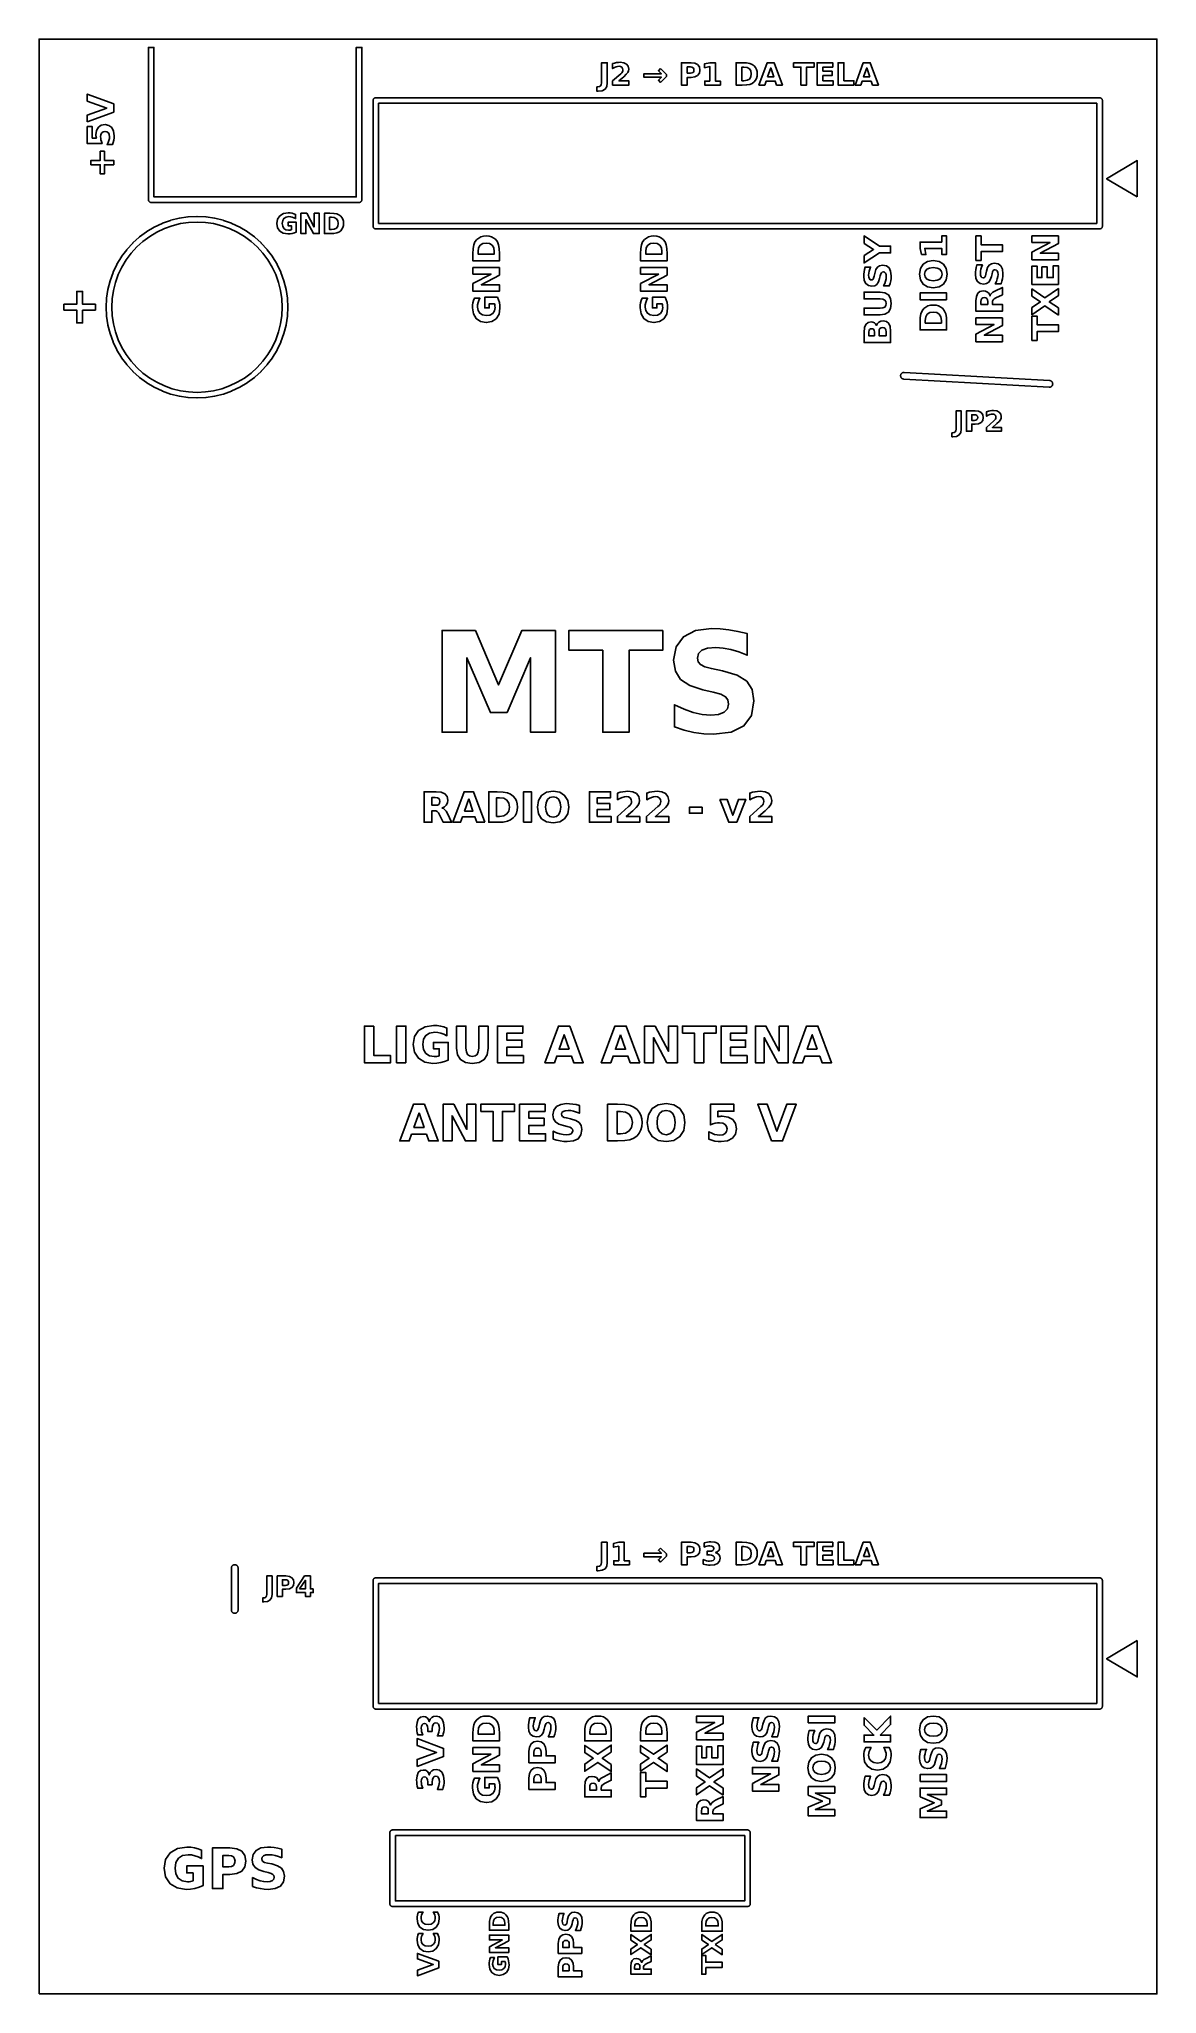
# Model space of a CAD drawing. Header units: millimetres. Extents: x 0 to 40, y 0 to 70.
import ezdxf

# ---------------------------------------------------------------- set-up
doc = ezdxf.new("R2010")
doc.units = ezdxf.units.MM

msp = doc.modelspace()

# ---------------------------------------------------------------- linework, layer by layer
at = {"layer": 'CONTORNO', "color": 1}
msp.add_lwpolyline([(0, 0), (40, 0), (40, 70), (0, 70)], close=True, dxfattribs=at)
at = {"layer": 'QUEIMAR'}
for points in [[(3.933, 64.187), (3.939, 64.179), (3.947, 64.173), (3.954, 64.167), (3.963, 64.162), (3.972, 64.158), (3.981, 64.154), (3.99, 64.152), (4, 64.15), (4.01, 64.15), (11.45, 64.15), (11.46, 64.15), (11.47, 64.152), (11.479, 64.154), (11.488, 64.158), (11.497, 64.162), (11.506, 64.167), (11.513, 64.173), (11.521, 64.179), (11.527, 64.187), (11.533, 64.194), (11.538, 64.203), (11.542, 64.212), (11.546, 64.221), (11.548, 64.23), (11.55, 64.24), (11.55, 64.25), (11.55, 69.7), (11.35, 69.7), (11.35, 64.35), (4.11, 64.35), (4.11, 69.7), (3.91, 69.7), (3.91, 64.25), (3.91, 64.24), (3.912, 64.23), (3.914, 64.221), (3.918, 64.212), (3.922, 64.203), (3.927, 64.194), (3.933, 64.187)], [(20.332, 68.43), (20.332, 69.154), (20.126, 69.154), (20.126, 68.43), (20.117, 68.368), (20.092, 68.324), (20.051, 68.297), (19.995, 68.288), (19.963, 68.288), (19.963, 68.132), (20.005, 68.132), (20.149, 68.15), (20.251, 68.206), (20.312, 68.299), (20.332, 68.43)], [(20.661, 69.156), (20.592, 69.141), (20.523, 69.121), (20.523, 68.945), (20.586, 68.981), (20.646, 69.006), (20.701, 69.022), (20.752, 69.027), (20.808, 69.018), (20.852, 68.993), (20.881, 68.953), (20.89, 68.902), (20.886, 68.866), (20.871, 68.832), (20.848, 68.797), (20.813, 68.762), (20.521, 68.504), (20.521, 68.352), (21.104, 68.352), (21.104, 68.504), (20.751, 68.504), (20.922, 68.654), (21.012, 68.74), (21.064, 68.806), (21.09, 68.865), (21.098, 68.928), (21.078, 69.029), (21.018, 69.105), (20.923, 69.152), (20.795, 69.168), (20.728, 69.165), (20.661, 69.156)], [(22.239, 68.945), (22.161, 68.868), (22.267, 68.761), (21.645, 68.761), (21.645, 68.632), (22.267, 68.632), (22.161, 68.526), (22.239, 68.448), (22.45, 68.659), (22.45, 68.734), (22.239, 68.945)], [(23.466, 69.137), (23.331, 69.154), (22.988, 69.154), (22.988, 68.352), (23.195, 68.352), (23.195, 68.63), (23.331, 68.63), (23.466, 68.647), (23.566, 68.698), (23.627, 68.781), (23.648, 68.892), (23.627, 69.003), (23.566, 69.086), (23.466, 69.137)], [(23.195, 69.004), (23.309, 69.004), (23.362, 68.997), (23.402, 68.975), (23.426, 68.94), (23.435, 68.892), (23.426, 68.845), (23.402, 68.809), (23.362, 68.787), (23.309, 68.78), (23.195, 68.78), (23.195, 69.004)], [(24.005, 68.495), (23.822, 68.495), (23.822, 68.352), (24.383, 68.352), (24.383, 68.495), (24.2, 68.495), (24.2, 69.154), (24.003, 69.154), (23.817, 69.115), (23.817, 68.974), (24.005, 69.013), (24.005, 68.495)], [(25.697, 68.754), (25.69, 68.839), (25.669, 68.914), (25.635, 68.981), (25.586, 69.039), (25.515, 69.093), (25.432, 69.128), (25.32, 69.147), (25.16, 69.154), (24.942, 69.154), (24.942, 68.352), (25.16, 68.352), (25.318, 68.358), (25.431, 68.378), (25.515, 68.413), (25.586, 68.466), (25.635, 68.525), (25.669, 68.592), (25.69, 68.668), (25.697, 68.754)], [(25.149, 68.508), (25.149, 68.997), (25.223, 68.997), (25.335, 68.982), (25.417, 68.935), (25.467, 68.859), (25.484, 68.754), (25.467, 68.648), (25.417, 68.571), (25.335, 68.524), (25.223, 68.508), (25.149, 68.508)], [(26.392, 68.352), (26.6, 68.352), (26.303, 69.154), (26.057, 69.154), (25.76, 68.352), (25.968, 68.352), (26.019, 68.498), (26.342, 68.498), (26.392, 68.352)], [(26.07, 68.647), (26.18, 68.966), (26.29, 68.647), (26.07, 68.647)], [(26.994, 69.154), (26.994, 68.997), (27.26, 68.997), (27.26, 68.352), (27.467, 68.352), (27.467, 68.997), (27.733, 68.997), (27.733, 69.154), (26.994, 69.154)], [(28.047, 68.848), (28.047, 68.997), (28.398, 68.997), (28.398, 69.154), (27.84, 69.154), (27.84, 68.352), (28.41, 68.352), (28.41, 68.508), (28.047, 68.508), (28.047, 68.692), (28.377, 68.692), (28.377, 68.848), (28.047, 68.848)], [(29.161, 68.352), (29.161, 68.508), (28.798, 68.508), (28.798, 69.154), (28.591, 69.154), (28.591, 68.352), (29.161, 68.352)], [(29.779, 68.498), (29.829, 68.352), (30.037, 68.352), (29.74, 69.154), (29.494, 69.154), (29.197, 68.352), (29.405, 68.352), (29.456, 68.498), (29.779, 68.498)], [(29.727, 68.647), (29.507, 68.647), (29.617, 68.966), (29.727, 68.647)], [(1.722, 67.034), (2.67, 67.385), (2.67, 67.677), (1.722, 68.028), (1.722, 67.782), (2.421, 67.531), (1.722, 67.28), (1.722, 67.034)], [(11.979, 67.871), (11.973, 67.863), (11.967, 67.856), (11.962, 67.847), (11.958, 67.838), (11.954, 67.829), (11.952, 67.82), (11.95, 67.81), (11.95, 67.8), (11.95, 63.3), (11.95, 63.29), (11.952, 63.28), (11.954, 63.271), (11.958, 63.262), (11.962, 63.253), (11.967, 63.244), (11.973, 63.237), (11.979, 63.229), (11.987, 63.223), (11.994, 63.217), (12.003, 63.212), (12.012, 63.208), (12.021, 63.204), (12.03, 63.202), (12.04, 63.2), (12.05, 63.2), (37.95, 63.2), (37.96, 63.2), (37.97, 63.202), (37.979, 63.204), (37.988, 63.208), (37.997, 63.212), (38.006, 63.217), (38.013, 63.223), (38.021, 63.229), (38.027, 63.237), (38.033, 63.244), (38.038, 63.253), (38.042, 63.262), (38.046, 63.271), (38.048, 63.28), (38.05, 63.29), (38.05, 63.3), (38.05, 67.8), (38.05, 67.81), (38.048, 67.82), (38.046, 67.829), (38.042, 67.838), (38.038, 67.847), (38.033, 67.856), (38.027, 67.863), (38.021, 67.871), (38.013, 67.877), (38.006, 67.883), (37.997, 67.888), (37.988, 67.892), (37.979, 67.896), (37.97, 67.898), (37.96, 67.9), (37.95, 67.9), (12.05, 67.9), (12.04, 67.9), (12.03, 67.898), (12.021, 67.896), (12.012, 67.892), (12.003, 67.888), (11.994, 67.883), (11.987, 67.877), (11.979, 67.871)], [(12.15, 67.7), (37.85, 67.7), (37.85, 63.4), (12.15, 63.4), (12.15, 67.7)], [(2.242, 66.642), (2.294, 66.68), (2.36, 66.693), (2.427, 66.68), (2.478, 66.642), (2.511, 66.581), (2.522, 66.502), (2.516, 66.438), (2.5, 66.371), (2.472, 66.299), (2.433, 66.224), (2.625, 66.224), (2.653, 66.302), (2.672, 66.381), (2.684, 66.46), (2.688, 66.541), (2.666, 66.707), (2.601, 66.832), (2.497, 66.911), (2.36, 66.937), (2.223, 66.913), (2.119, 66.841), (2.054, 66.725), (2.032, 66.571), (2.033, 66.541), (2.037, 66.512), (2.041, 66.484), (2.048, 66.456), (1.902, 66.456), (1.902, 66.869), (1.722, 66.869), (1.722, 66.261), (2.255, 66.261), (2.23, 66.328), (2.213, 66.389), (2.203, 66.447), (2.199, 66.502), (2.21, 66.581), (2.242, 66.642)], [(2.337, 65.654), (2.337, 65.986), (2.187, 65.986), (2.187, 65.654), (1.855, 65.654), (1.855, 65.503), (2.187, 65.503), (2.187, 65.172), (2.337, 65.172), (2.337, 65.503), (2.67, 65.503), (2.67, 65.654), (2.337, 65.654)], [(39.3, 64.35), (39.3, 65.65), (38.2, 65), (39.3, 64.35)], [(8.927, 63.158), (8.831, 63.174), (8.76, 63.221), (8.716, 63.297), (8.702, 63.4), (8.717, 63.503), (8.762, 63.579), (8.836, 63.626), (8.935, 63.642), (8.996, 63.638), (9.056, 63.625), (9.117, 63.603), (9.177, 63.573), (9.177, 63.724), (9.116, 63.748), (9.052, 63.764), (8.984, 63.775), (8.912, 63.778), (8.744, 63.753), (8.615, 63.677), (8.534, 63.557), (8.507, 63.4), (8.534, 63.244), (8.614, 63.124), (8.739, 63.047), (8.902, 63.022), (8.982, 63.026), (9.058, 63.039), (9.133, 63.06), (9.204, 63.09), (9.204, 63.441), (8.911, 63.441), (8.911, 63.315), (9.026, 63.315), (9.026, 63.173), (9.005, 63.166), (8.981, 63.162), (8.955, 63.159), (8.927, 63.158)], [(9.845, 63.265), (9.58, 63.765), (9.37, 63.765), (9.37, 63.036), (9.548, 63.036), (9.548, 63.536), (9.813, 63.036), (10.023, 63.036), (10.023, 63.765), (9.845, 63.765), (9.845, 63.265)], [(10.868, 63.254), (10.887, 63.323), (10.893, 63.401), (10.887, 63.478), (10.868, 63.547), (10.836, 63.608), (10.792, 63.661), (10.728, 63.709), (10.652, 63.741), (10.55, 63.759), (10.405, 63.765), (10.207, 63.765), (10.207, 63.036), (10.405, 63.036), (10.549, 63.042), (10.651, 63.06), (10.727, 63.092), (10.792, 63.14), (10.836, 63.193), (10.868, 63.254)], [(2.646, 59.161), (2.649, 59.152), (2.782, 58.872), (2.786, 58.864), (2.945, 58.599), (2.951, 58.59), (3.135, 58.342), (3.141, 58.335), (3.349, 58.105), (3.355, 58.099), (3.585, 57.891), (3.592, 57.885), (3.84, 57.701), (3.849, 57.695), (4.114, 57.536), (4.122, 57.532), (4.402, 57.399), (4.411, 57.396), (4.702, 57.291), (4.711, 57.289), (5.011, 57.214), (5.021, 57.212), (5.327, 57.166), (5.336, 57.165), (5.645, 57.15), (5.655, 57.15), (5.964, 57.165), (5.973, 57.166), (6.279, 57.212), (6.289, 57.214), (6.589, 57.289), (6.598, 57.291), (6.889, 57.396), (6.898, 57.399), (7.178, 57.532), (7.186, 57.536), (7.451, 57.695), (7.46, 57.701), (7.708, 57.885), (7.715, 57.891), (7.945, 58.099), (7.951, 58.105), (8.159, 58.335), (8.165, 58.342), (8.349, 58.59), (8.355, 58.599), (8.514, 58.864), (8.518, 58.872), (8.651, 59.152), (8.654, 59.161), (8.759, 59.452), (8.761, 59.461), (8.836, 59.761), (8.838, 59.771), (8.884, 60.077), (8.885, 60.086), (8.9, 60.395), (8.9, 60.405), (8.885, 60.714), (8.884, 60.723), (8.838, 61.029), (8.836, 61.039), (8.761, 61.339), (8.759, 61.348), (8.654, 61.639), (8.651, 61.648), (8.518, 61.928), (8.514, 61.936), (8.355, 62.201), (8.349, 62.21), (8.165, 62.458), (8.159, 62.465), (7.951, 62.695), (7.945, 62.701), (7.715, 62.909), (7.708, 62.915), (7.46, 63.099), (7.451, 63.105), (7.186, 63.264), (7.178, 63.268), (6.898, 63.401), (6.889, 63.404), (6.598, 63.509), (6.589, 63.511), (6.289, 63.586), (6.279, 63.588), (5.973, 63.634), (5.964, 63.635), (5.655, 63.65), (5.645, 63.65), (5.336, 63.635), (5.327, 63.634), (5.021, 63.588), (5.011, 63.586), (4.711, 63.511), (4.702, 63.509), (4.411, 63.404), (4.402, 63.401), (4.122, 63.268), (4.114, 63.264), (3.849, 63.105), (3.84, 63.099), (3.592, 62.915), (3.585, 62.909), (3.355, 62.701), (3.349, 62.695), (3.141, 62.465), (3.135, 62.458), (2.951, 62.21), (2.945, 62.201), (2.786, 61.936), (2.782, 61.928), (2.649, 61.648), (2.646, 61.639), (2.541, 61.348), (2.539, 61.339), (2.464, 61.039), (2.462, 61.029), (2.416, 60.723), (2.415, 60.714), (2.4, 60.405), (2.4, 60.395), (2.415, 60.086), (2.416, 60.077), (2.462, 59.771), (2.464, 59.761), (2.539, 59.461), (2.541, 59.452), (2.646, 59.161)], [(3.292, 62.335), (3.493, 62.557), (3.715, 62.758), (3.956, 62.936), (4.212, 63.09), (4.483, 63.218), (4.765, 63.319), (5.055, 63.391), (5.351, 63.435), (5.65, 63.45), (5.949, 63.435), (6.245, 63.391), (6.535, 63.319), (6.817, 63.218), (7.088, 63.09), (7.344, 62.936), (7.585, 62.758), (7.807, 62.557), (8.008, 62.335), (8.186, 62.094), (8.34, 61.838), (8.468, 61.567), (8.569, 61.285), (8.641, 60.995), (8.685, 60.699), (8.7, 60.4), (8.685, 60.101), (8.641, 59.805), (8.569, 59.515), (8.468, 59.233), (8.34, 58.962), (8.186, 58.706), (8.008, 58.465), (7.807, 58.243), (7.585, 58.042), (7.344, 57.864), (7.088, 57.71), (6.817, 57.582), (6.535, 57.481), (6.245, 57.409), (5.949, 57.365), (5.65, 57.35), (5.351, 57.365), (5.055, 57.409), (4.765, 57.481), (4.483, 57.582), (4.212, 57.71), (3.956, 57.864), (3.715, 58.042), (3.493, 58.243), (3.292, 58.465), (3.114, 58.706), (2.96, 58.962), (2.832, 59.233), (2.731, 59.515), (2.659, 59.805), (2.615, 60.101), (2.6, 60.4), (2.615, 60.699), (2.659, 60.995), (2.731, 61.285), (2.832, 61.567), (2.96, 61.838), (3.114, 62.094), (3.292, 62.335)], [(10.564, 63.192), (10.462, 63.178), (10.395, 63.178), (10.395, 63.623), (10.462, 63.623), (10.564, 63.609), (10.638, 63.566), (10.684, 63.497), (10.699, 63.401), (10.684, 63.305), (10.638, 63.235), (10.564, 63.192)], [(16.1, 62.942), (15.998, 62.95), (15.898, 62.942), (15.809, 62.918), (15.73, 62.877), (15.661, 62.819), (15.598, 62.736), (15.556, 62.637), (15.533, 62.504), (15.525, 62.316), (15.525, 62.058), (16.473, 62.058), (16.473, 62.316), (16.466, 62.502), (16.443, 62.636), (16.401, 62.735), (16.338, 62.819), (16.269, 62.877), (16.19, 62.918), (16.1, 62.942)], [(16.289, 62.39), (16.289, 62.303), (15.71, 62.303), (15.71, 62.39), (15.729, 62.523), (15.784, 62.619), (15.874, 62.678), (15.998, 62.698), (16.123, 62.678), (16.214, 62.619), (16.27, 62.522), (16.289, 62.39)], [(22.19, 62.918), (22.1, 62.942), (21.998, 62.95), (21.898, 62.942), (21.809, 62.918), (21.73, 62.877), (21.661, 62.819), (21.598, 62.736), (21.556, 62.637), (21.533, 62.504), (21.525, 62.316), (21.525, 62.058), (22.473, 62.058), (22.473, 62.316), (22.466, 62.502), (22.443, 62.636), (22.401, 62.735), (22.338, 62.819), (22.269, 62.877), (22.19, 62.918)], [(22.27, 62.522), (22.289, 62.39), (22.289, 62.303), (21.71, 62.303), (21.71, 62.39), (21.729, 62.523), (21.784, 62.619), (21.874, 62.678), (21.998, 62.698), (22.123, 62.678), (22.214, 62.619), (22.27, 62.522)], [(29.525, 62.25), (29.525, 61.983), (30.074, 62.344), (30.473, 62.344), (30.473, 62.589), (30.074, 62.589), (29.525, 62.95), (29.525, 62.682), (29.863, 62.466), (29.525, 62.25)], [(31.571, 62.282), (31.737, 62.282), (31.692, 62.503), (32.304, 62.503), (32.304, 62.287), (32.473, 62.287), (32.473, 62.95), (32.304, 62.95), (32.304, 62.734), (31.525, 62.734), (31.525, 62.502), (31.571, 62.282)], [(33.525, 62.95), (33.525, 62.077), (33.71, 62.077), (33.71, 62.391), (34.473, 62.391), (34.473, 62.636), (33.71, 62.636), (33.71, 62.95), (33.525, 62.95)], [(35.526, 62.718), (36.176, 62.718), (35.526, 62.374), (35.526, 62.101), (36.474, 62.101), (36.474, 62.332), (35.824, 62.332), (36.474, 62.677), (36.474, 62.95), (35.526, 62.95), (35.526, 62.718)], [(15.525, 61.243), (15.525, 60.97), (16.473, 60.97), (16.473, 61.202), (15.823, 61.202), (16.473, 61.547), (16.473, 61.82), (15.525, 61.82), (15.525, 61.588), (16.175, 61.588), (15.525, 61.243)], [(22.175, 61.588), (21.525, 61.243), (21.525, 60.97), (22.473, 60.97), (22.473, 61.202), (21.823, 61.202), (22.473, 61.547), (22.473, 61.82), (21.525, 61.82), (21.525, 61.588), (22.175, 61.588)], [(29.677, 61.176), (29.802, 61.153), (29.904, 61.169), (29.982, 61.218), (30.039, 61.303), (30.079, 61.426), (30.1, 61.521), (30.12, 61.593), (30.143, 61.636), (30.172, 61.658), (30.212, 61.665), (30.255, 61.655), (30.288, 61.623), (30.308, 61.571), (30.315, 61.5), (30.308, 61.42), (30.29, 61.337), (30.26, 61.25), (30.217, 61.161), (30.424, 61.161), (30.453, 61.252), (30.474, 61.343), (30.487, 61.433), (30.492, 61.524), (30.473, 61.69), (30.415, 61.808), (30.319, 61.878), (30.182, 61.901), (30.076, 61.884), (29.998, 61.834), (29.941, 61.744), (29.901, 61.609), (29.88, 61.505), (29.864, 61.442), (29.844, 61.403), (29.818, 61.382), (29.784, 61.374), (29.74, 61.385), (29.71, 61.416), (29.692, 61.47), (29.685, 61.546), (29.69, 61.614), (29.703, 61.686), (29.725, 61.761), (29.756, 61.838), (29.555, 61.838), (29.535, 61.752), (29.52, 61.668), (29.511, 61.586), (29.508, 61.507), (29.527, 61.356), (29.585, 61.244), (29.677, 61.176)], [(32.492, 61.582), (32.459, 61.786), (32.361, 61.94), (32.205, 62.037), (32, 62.07), (31.795, 62.037), (31.639, 61.94), (31.541, 61.786), (31.508, 61.582), (31.541, 61.379), (31.639, 61.224), (31.795, 61.127), (32, 61.095), (32.205, 61.127), (32.361, 61.224), (32.459, 61.379), (32.492, 61.582)], [(32.315, 61.582), (32.294, 61.483), (32.232, 61.409), (32.133, 61.363), (32, 61.347), (31.867, 61.363), (31.768, 61.409), (31.706, 61.483), (31.685, 61.582), (31.706, 61.682), (31.768, 61.756), (31.867, 61.802), (32, 61.817), (32.133, 61.802), (32.232, 61.756), (32.294, 61.682), (32.315, 61.582)], [(33.802, 61.227), (33.904, 61.244), (33.982, 61.293), (34.039, 61.378), (34.079, 61.501), (34.1, 61.595), (34.12, 61.667), (34.143, 61.711), (34.172, 61.732), (34.212, 61.74), (34.255, 61.729), (34.288, 61.697), (34.308, 61.645), (34.315, 61.575), (34.308, 61.494), (34.29, 61.411), (34.26, 61.325), (34.217, 61.236), (34.424, 61.236), (34.453, 61.326), (34.474, 61.417), (34.487, 61.508), (34.492, 61.598), (34.473, 61.765), (34.415, 61.882), (34.319, 61.952), (34.182, 61.975), (34.076, 61.958), (33.998, 61.908), (33.941, 61.819), (33.901, 61.684), (33.88, 61.58), (33.864, 61.517), (33.844, 61.477), (33.818, 61.456), (33.784, 61.449), (33.74, 61.459), (33.71, 61.491), (33.692, 61.544), (33.685, 61.62), (33.69, 61.688), (33.703, 61.76), (33.725, 61.836), (33.756, 61.913), (33.555, 61.913), (33.535, 61.826), (33.52, 61.742), (33.511, 61.661), (33.508, 61.581), (33.527, 61.43), (33.585, 61.319), (33.677, 61.25), (33.802, 61.227)], [(35.887, 61.847), (35.887, 61.457), (35.711, 61.457), (35.711, 61.872), (35.526, 61.872), (35.526, 61.213), (36.474, 61.213), (36.474, 61.886), (36.289, 61.886), (36.289, 61.457), (36.072, 61.457), (36.072, 61.847), (35.887, 61.847)], [(1.555, 60.296), (2.013, 60.296), (2.013, 60.504), (1.555, 60.504), (1.555, 60.964), (1.345, 60.964), (1.345, 60.504), (0.887, 60.504), (0.887, 60.296), (1.345, 60.296), (1.345, 59.836), (1.555, 59.836), (1.555, 60.296)], [(30.393, 60.839), (30.269, 60.915), (30.094, 60.94), (29.525, 60.94), (29.525, 60.696), (30.094, 60.696), (30.194, 60.686), (30.262, 60.657), (30.299, 60.607), (30.312, 60.532), (30.299, 60.457), (30.262, 60.406), (30.194, 60.377), (30.094, 60.368), (29.525, 60.368), (29.525, 60.123), (30.094, 60.123), (30.269, 60.149), (30.393, 60.224), (30.467, 60.352), (30.492, 60.532), (30.467, 60.712), (30.393, 60.839)], [(32.473, 60.665), (32.473, 60.91), (31.525, 60.91), (31.525, 60.665), (32.473, 60.665)], [(34.133, 60.935), (34.082, 60.895), (34.049, 60.853), (34.03, 60.805), (33.994, 60.885), (33.941, 60.942), (33.872, 60.976), (33.787, 60.987), (33.669, 60.965), (33.588, 60.9), (33.541, 60.788), (33.525, 60.626), (33.525, 60.252), (34.473, 60.252), (34.473, 60.497), (34.114, 60.497), (34.114, 60.566), (34.121, 60.62), (34.141, 60.661), (34.178, 60.697), (34.238, 60.732), (34.473, 60.848), (34.473, 61.108), (34.204, 60.975), (34.133, 60.935)], [(36.474, 60.116), (36.474, 60.371), (36.15, 60.591), (36.474, 60.813), (36.474, 61.067), (35.99, 60.739), (35.526, 61.055), (35.526, 60.798), (35.831, 60.591), (35.526, 60.384), (35.526, 60.128), (35.99, 60.445), (36.474, 60.116)], [(16.315, 60.394), (16.294, 60.27), (16.233, 60.177), (16.134, 60.12), (16, 60.101), (15.866, 60.121), (15.767, 60.18), (15.706, 60.276), (15.685, 60.405), (15.691, 60.484), (15.708, 60.562), (15.736, 60.641), (15.775, 60.72), (15.579, 60.72), (15.548, 60.641), (15.526, 60.557), (15.513, 60.468), (15.508, 60.376), (15.541, 60.156), (15.64, 59.989), (15.796, 59.884), (16, 59.849), (16.203, 59.883), (16.359, 59.987), (16.459, 60.15), (16.492, 60.362), (16.486, 60.465), (16.47, 60.565), (16.442, 60.662), (16.403, 60.755), (15.947, 60.755), (15.947, 60.374), (16.111, 60.374), (16.111, 60.523), (16.295, 60.523), (16.304, 60.496), (16.31, 60.465), (16.313, 60.431), (16.315, 60.394)], [(22.315, 60.394), (22.294, 60.27), (22.233, 60.177), (22.134, 60.12), (22, 60.101), (21.866, 60.121), (21.767, 60.18), (21.706, 60.276), (21.685, 60.405), (21.691, 60.484), (21.708, 60.562), (21.736, 60.641), (21.775, 60.72), (21.579, 60.72), (21.548, 60.641), (21.526, 60.557), (21.513, 60.468), (21.508, 60.376), (21.541, 60.156), (21.64, 59.989), (21.796, 59.884), (22, 59.849), (22.203, 59.883), (22.359, 59.987), (22.459, 60.15), (22.492, 60.362), (22.486, 60.465), (22.47, 60.565), (22.442, 60.662), (22.403, 60.755), (21.947, 60.755), (21.947, 60.374), (22.111, 60.374), (22.111, 60.523), (22.295, 60.523), (22.304, 60.496), (22.31, 60.465), (22.313, 60.431), (22.315, 60.394)], [(32.1, 60.47), (31.998, 60.478), (31.898, 60.47), (31.809, 60.446), (31.73, 60.405), (31.661, 60.347), (31.598, 60.264), (31.556, 60.165), (31.533, 60.032), (31.525, 59.844), (31.525, 59.586), (32.473, 59.586), (32.473, 59.844), (32.466, 60.031), (32.443, 60.164), (32.401, 60.263), (32.338, 60.347), (32.269, 60.405), (32.19, 60.446), (32.1, 60.47)], [(32.27, 60.05), (32.289, 59.918), (32.289, 59.831), (31.71, 59.831), (31.71, 59.918), (31.729, 60.051), (31.784, 60.147), (31.874, 60.207), (31.998, 60.226), (32.123, 60.206), (32.214, 60.147), (32.27, 60.05)], [(33.917, 60.71), (33.939, 60.665), (33.946, 60.6), (33.946, 60.497), (33.703, 60.497), (33.703, 60.6), (33.71, 60.665), (33.731, 60.71), (33.768, 60.735), (33.823, 60.743), (33.879, 60.735), (33.917, 60.71)], [(29.525, 59.499), (29.525, 59.133), (30.473, 59.133), (30.473, 59.538), (30.456, 59.703), (30.406, 59.82), (30.321, 59.889), (30.201, 59.913), (30.119, 59.902), (30.05, 59.869), (29.999, 59.817), (29.966, 59.748), (29.936, 59.802), (29.894, 59.842), (29.84, 59.866), (29.776, 59.874), (29.663, 59.852), (29.585, 59.785), (29.54, 59.67), (29.525, 59.499)], [(29.792, 59.629), (29.836, 59.622), (29.867, 59.6), (29.886, 59.563), (29.892, 59.512), (29.892, 59.377), (29.692, 59.377), (29.692, 59.512), (29.698, 59.563), (29.718, 59.6), (29.749, 59.622), (29.792, 59.629)], [(30.237, 59.659), (30.276, 59.631), (30.299, 59.585), (30.307, 59.52), (30.307, 59.377), (30.059, 59.377), (30.059, 59.52), (30.066, 59.585), (30.089, 59.631), (30.128, 59.659), (30.182, 59.668), (30.237, 59.659)], [(33.525, 59.164), (34.473, 59.164), (34.473, 59.396), (33.823, 59.396), (34.473, 59.741), (34.473, 60.014), (33.525, 60.014), (33.525, 59.782), (34.175, 59.782), (33.525, 59.437), (33.525, 59.164)], [(35.711, 59.21), (35.711, 59.525), (36.474, 59.525), (36.474, 59.77), (35.711, 59.77), (35.711, 60.084), (35.526, 60.084), (35.526, 59.21), (35.711, 59.21)], [(36.222, 57.557), (36.231, 57.564), (36.24, 57.572), (36.247, 57.581), (36.254, 57.591), (36.26, 57.601), (36.264, 57.612), (36.268, 57.623), (36.27, 57.635), (36.271, 57.647), (36.271, 57.658), (36.27, 57.67), (36.268, 57.682), (36.265, 57.693), (36.26, 57.704), (36.255, 57.714), (36.248, 57.724), (36.241, 57.733), (36.233, 57.742), (36.224, 57.749), (36.214, 57.756), (36.204, 57.762), (36.193, 57.766), (36.181, 57.77), (36.17, 57.772), (36.158, 57.773), (30.955, 58.066), (30.943, 58.066), (30.932, 58.065), (30.92, 58.063), (30.909, 58.06), (30.898, 58.055), (30.888, 58.05), (30.878, 58.043), (30.869, 58.036), (30.86, 58.028), (30.853, 58.019), (30.846, 58.009), (30.84, 57.999), (30.836, 57.988), (30.832, 57.977), (30.83, 57.965), (30.829, 57.953), (30.829, 57.942), (30.83, 57.93), (30.832, 57.918), (30.835, 57.907), (30.84, 57.896), (30.845, 57.886), (30.852, 57.876), (30.859, 57.867), (30.867, 57.858), (30.876, 57.851), (30.886, 57.844), (30.896, 57.838), (30.907, 57.834), (30.919, 57.83), (30.93, 57.828), (30.942, 57.827), (36.145, 57.534), (36.157, 57.534), (36.168, 57.535), (36.18, 57.537), (36.191, 57.54), (36.202, 57.545), (36.212, 57.55), (36.222, 57.557)], [(34.358, 56.642), (34.271, 56.686), (34.154, 56.7), (34.094, 56.697), (34.033, 56.689), (33.97, 56.675), (33.907, 56.657), (33.907, 56.497), (33.965, 56.529), (34.019, 56.553), (34.069, 56.567), (34.115, 56.572), (34.167, 56.564), (34.207, 56.54), (34.232, 56.504), (34.241, 56.458), (34.237, 56.425), (34.224, 56.394), (34.202, 56.363), (34.171, 56.331), (33.905, 56.096), (33.905, 55.958), (34.435, 55.958), (34.435, 56.096), (34.114, 56.096), (34.27, 56.233), (34.352, 56.31), (34.399, 56.371), (34.422, 56.424), (34.43, 56.482), (34.412, 56.573), (34.358, 56.642)], [(32.834, 55.774), (32.927, 55.825), (32.982, 55.91), (33.001, 56.029), (33.001, 56.687), (32.813, 56.687), (32.813, 56.029), (32.805, 55.973), (32.783, 55.933), (32.746, 55.908), (32.694, 55.9), (32.665, 55.9), (32.665, 55.758), (32.703, 55.758), (32.834, 55.774)], [(33.785, 56.449), (33.766, 56.55), (33.711, 56.625), (33.62, 56.671), (33.497, 56.687), (33.185, 56.687), (33.185, 55.958), (33.373, 55.958), (33.373, 56.211), (33.497, 56.211), (33.62, 56.226), (33.711, 56.273), (33.766, 56.348), (33.785, 56.449)], [(33.525, 56.354), (33.477, 56.347), (33.373, 56.347), (33.373, 56.551), (33.477, 56.551), (33.525, 56.544), (33.561, 56.524), (33.584, 56.492), (33.591, 56.449), (33.584, 56.406), (33.561, 56.374), (33.525, 56.354)], [(18.474, 48.825), (17.28, 48.825), (16.445, 46.875), (15.615, 48.825), (14.419, 48.825), (14.419, 45.18), (15.31, 45.18), (15.31, 47.846), (16.149, 45.881), (16.746, 45.881), (17.585, 47.846), (17.585, 45.18), (18.474, 45.18), (18.474, 48.825)], [(22.319, 48.825), (18.959, 48.825), (18.959, 48.114), (20.17, 48.114), (20.17, 45.18), (21.11, 45.18), (21.11, 48.114), (22.319, 48.114), (22.319, 48.825)], [(22.704, 47.761), (22.768, 47.371), (22.957, 47.07), (23.283, 46.848), (23.757, 46.696), (24.121, 46.616), (24.398, 46.538), (24.564, 46.45), (24.647, 46.337), (24.675, 46.186), (24.634, 46.018), (24.511, 45.893), (24.312, 45.816), (24.04, 45.79), (23.732, 45.814), (23.411, 45.884), (23.08, 46.001), (22.736, 46.164), (22.736, 45.371), (23.086, 45.257), (23.435, 45.175), (23.783, 45.126), (24.13, 45.109), (24.771, 45.183), (25.223, 45.404), (25.492, 45.775), (25.581, 46.3), (25.517, 46.707), (25.324, 47.008), (24.98, 47.226), (24.46, 47.38), (24.06, 47.461), (23.818, 47.525), (23.665, 47.6), (23.584, 47.699), (23.557, 47.829), (23.597, 47.999), (23.718, 48.117), (23.923, 48.187), (24.216, 48.21), (24.478, 48.193), (24.755, 48.141), (25.045, 48.056), (25.341, 47.939), (25.341, 48.711), (25.008, 48.789), (24.685, 48.846), (24.372, 48.88), (24.067, 48.891), (23.485, 48.818), (23.056, 48.598), (22.792, 48.242), (22.704, 47.761)], [(14.413, 42.465), (14.505, 42.507), (14.571, 42.568), (14.61, 42.647), (14.624, 42.746), (14.598, 42.881), (14.523, 42.975), (14.393, 43.029), (14.206, 43.048), (13.776, 43.048), (13.776, 41.954), (14.058, 41.954), (14.058, 42.368), (14.137, 42.368), (14.199, 42.36), (14.247, 42.338), (14.289, 42.295), (14.329, 42.226), (14.463, 41.954), (14.763, 41.954), (14.61, 42.265), (14.563, 42.347), (14.517, 42.405), (14.468, 42.444), (14.413, 42.465)], [(14.176, 42.563), (14.058, 42.563), (14.058, 42.843), (14.176, 42.843), (14.252, 42.835), (14.303, 42.811), (14.332, 42.768), (14.342, 42.704), (14.332, 42.639), (14.303, 42.596), (14.252, 42.571), (14.176, 42.563)], [(15.946, 41.954), (15.541, 43.048), (15.205, 43.048), (14.8, 41.954), (15.084, 41.954), (15.153, 42.153), (15.594, 42.153), (15.663, 41.954), (15.946, 41.954)], [(15.374, 42.791), (15.523, 42.356), (15.224, 42.356), (15.374, 42.791)], [(17.12, 42.502), (17.111, 42.618), (17.083, 42.721), (17.036, 42.812), (16.969, 42.892), (16.873, 42.964), (16.76, 43.012), (16.606, 43.039), (16.389, 43.048), (16.091, 43.048), (16.091, 41.954), (16.389, 41.954), (16.604, 41.963), (16.758, 41.989), (16.872, 42.037), (16.969, 42.11), (17.036, 42.19), (17.083, 42.281), (17.111, 42.385), (17.12, 42.502)], [(16.373, 42.167), (16.373, 42.834), (16.474, 42.834), (16.627, 42.813), (16.739, 42.749), (16.807, 42.645), (16.83, 42.502), (16.807, 42.358), (16.738, 42.253), (16.627, 42.189), (16.474, 42.167), (16.373, 42.167)], [(17.337, 41.954), (17.619, 41.954), (17.619, 43.048), (17.337, 43.048), (17.337, 41.954)], [(18.394, 41.933), (18.629, 41.97), (18.807, 42.084), (18.919, 42.263), (18.957, 42.5), (18.919, 42.737), (18.807, 42.916), (18.629, 43.03), (18.394, 43.067), (18.159, 43.03), (17.981, 42.916), (17.869, 42.737), (17.832, 42.5), (17.869, 42.263), (17.981, 42.084), (18.159, 41.97), (18.394, 41.933)], [(18.394, 42.137), (18.28, 42.161), (18.194, 42.232), (18.141, 42.347), (18.123, 42.5), (18.141, 42.653), (18.194, 42.768), (18.28, 42.839), (18.394, 42.863), (18.509, 42.839), (18.595, 42.768), (18.648, 42.653), (18.666, 42.5), (18.648, 42.347), (18.595, 42.232), (18.509, 42.161), (18.394, 42.137)], [(20.424, 42.631), (19.974, 42.631), (19.974, 42.834), (20.453, 42.834), (20.453, 43.048), (19.692, 43.048), (19.692, 41.954), (20.469, 41.954), (20.469, 42.167), (19.974, 42.167), (19.974, 42.418), (20.424, 42.418), (20.424, 42.631)], [(21.376, 42.981), (21.246, 43.046), (21.071, 43.067), (20.981, 43.063), (20.889, 43.051), (20.795, 43.031), (20.701, 43.003), (20.701, 42.763), (20.787, 42.811), (20.868, 42.847), (20.943, 42.868), (21.012, 42.875), (21.09, 42.863), (21.15, 42.828), (21.189, 42.773), (21.201, 42.704), (21.195, 42.655), (21.176, 42.608), (21.143, 42.561), (21.097, 42.514), (20.697, 42.161), (20.697, 41.954), (21.492, 41.954), (21.492, 42.161), (21.011, 42.161), (21.245, 42.366), (21.367, 42.483), (21.439, 42.573), (21.473, 42.654), (21.485, 42.74), (21.458, 42.877), (21.376, 42.981)], [(22.289, 43.046), (22.115, 43.067), (22.025, 43.063), (21.932, 43.051), (21.839, 43.031), (21.744, 43.003), (21.744, 42.763), (21.831, 42.811), (21.912, 42.847), (21.987, 42.868), (22.056, 42.875), (22.133, 42.863), (22.194, 42.828), (22.232, 42.773), (22.245, 42.704), (22.239, 42.655), (22.22, 42.608), (22.187, 42.561), (22.14, 42.514), (21.741, 42.161), (21.741, 41.954), (22.536, 41.954), (22.536, 42.161), (22.055, 42.161), (22.288, 42.366), (22.411, 42.483), (22.483, 42.573), (22.517, 42.654), (22.529, 42.74), (22.502, 42.877), (22.42, 42.981), (22.289, 43.046)], [(24.356, 42.774), (24.678, 41.954), (24.966, 41.954), (25.289, 42.774), (25.026, 42.774), (24.823, 42.207), (24.618, 42.774), (24.356, 42.774)], [(26.108, 42.981), (25.978, 43.046), (25.803, 43.067), (25.713, 43.063), (25.621, 43.051), (25.527, 43.031), (25.433, 43.003), (25.433, 42.763), (25.519, 42.811), (25.6, 42.847), (25.676, 42.868), (25.745, 42.875), (25.822, 42.863), (25.882, 42.828), (25.921, 42.773), (25.934, 42.704), (25.927, 42.655), (25.908, 42.608), (25.875, 42.561), (25.829, 42.514), (25.43, 42.161), (25.43, 41.954), (26.224, 41.954), (26.224, 42.161), (25.743, 42.161), (25.977, 42.366), (26.099, 42.483), (26.171, 42.573), (26.206, 42.654), (26.217, 42.74), (26.19, 42.877), (26.108, 42.981)], [(23.73, 42.492), (23.27, 42.492), (23.27, 42.279), (23.73, 42.279), (23.73, 42.492)], [(11.981, 34.657), (11.643, 34.657), (11.643, 33.345), (12.575, 33.345), (12.575, 33.6), (11.981, 33.6), (11.981, 34.657)], [(13.128, 33.345), (13.128, 34.657), (12.79, 34.657), (12.79, 33.345), (13.128, 33.345)], [(13.839, 33.678), (13.76, 33.815), (13.734, 34), (13.761, 34.185), (13.843, 34.322), (13.976, 34.407), (14.155, 34.436), (14.264, 34.428), (14.372, 34.405), (14.481, 34.366), (14.591, 34.312), (14.591, 34.583), (14.481, 34.626), (14.364, 34.656), (14.242, 34.675), (14.114, 34.681), (13.81, 34.635), (13.579, 34.499), (13.433, 34.283), (13.384, 34), (13.432, 33.719), (13.576, 33.503), (13.801, 33.365), (14.095, 33.319), (14.238, 33.327), (14.376, 33.35), (14.51, 33.388), (14.639, 33.442), (14.639, 34.074), (14.112, 34.074), (14.112, 33.847), (14.318, 33.847), (14.318, 33.592), (14.28, 33.58), (14.237, 33.571), (14.19, 33.566), (14.139, 33.564), (13.967, 33.593), (13.839, 33.678)], [(15.73, 34.657), (15.73, 33.87), (15.716, 33.731), (15.677, 33.638), (15.606, 33.586), (15.502, 33.568), (15.399, 33.586), (15.329, 33.638), (15.289, 33.731), (15.275, 33.87), (15.275, 34.657), (14.937, 34.657), (14.937, 33.87), (14.972, 33.627), (15.077, 33.455), (15.253, 33.353), (15.502, 33.319), (15.752, 33.353), (15.928, 33.455), (16.033, 33.627), (16.068, 33.87), (16.068, 34.657), (15.73, 34.657)], [(17.312, 34.401), (17.312, 34.657), (16.399, 34.657), (16.399, 33.345), (17.331, 33.345), (17.331, 33.6), (16.737, 33.6), (16.737, 33.901), (17.278, 33.901), (17.278, 34.157), (16.737, 34.157), (16.737, 34.401), (17.312, 34.401)], [(18.988, 34.657), (18.584, 34.657), (18.098, 33.345), (18.439, 33.345), (18.522, 33.584), (19.051, 33.584), (19.134, 33.345), (19.474, 33.345), (18.988, 34.657)], [(18.966, 33.827), (18.607, 33.827), (18.787, 34.349), (18.966, 33.827)], [(21.494, 33.345), (21.008, 34.657), (20.604, 34.657), (20.118, 33.345), (20.458, 33.345), (20.542, 33.584), (21.071, 33.584), (21.154, 33.345), (21.494, 33.345)], [(20.806, 34.349), (20.986, 33.827), (20.626, 33.827), (20.806, 34.349)], [(22.045, 34.657), (21.668, 34.657), (21.668, 33.345), (21.988, 33.345), (21.988, 34.245), (22.466, 33.345), (22.844, 33.345), (22.844, 34.657), (22.523, 34.657), (22.523, 33.757), (22.045, 34.657)], [(23.018, 34.401), (23.454, 34.401), (23.454, 33.345), (23.792, 33.345), (23.792, 34.401), (24.227, 34.401), (24.227, 34.657), (23.018, 34.657), (23.018, 34.401)], [(24.74, 34.157), (24.74, 34.401), (25.315, 34.401), (25.315, 34.657), (24.402, 34.657), (24.402, 33.345), (25.334, 33.345), (25.334, 33.6), (24.74, 33.6), (24.74, 33.901), (25.281, 33.901), (25.281, 34.157), (24.74, 34.157)], [(26.487, 33.757), (26.009, 34.657), (25.632, 34.657), (25.632, 33.345), (25.952, 33.345), (25.952, 34.245), (26.43, 33.345), (26.808, 33.345), (26.808, 34.657), (26.487, 34.657), (26.487, 33.757)], [(27.934, 33.584), (28.017, 33.345), (28.357, 33.345), (27.871, 34.657), (27.467, 34.657), (26.981, 33.345), (27.322, 33.345), (27.405, 33.584), (27.934, 33.584)], [(27.849, 33.827), (27.49, 33.827), (27.67, 34.349), (27.849, 33.827)], [(13.797, 31.857), (13.393, 31.857), (12.907, 30.545), (13.247, 30.545), (13.331, 30.784), (13.86, 30.784), (13.943, 30.545), (14.283, 30.545), (13.797, 31.857)], [(13.595, 31.549), (13.775, 31.027), (13.415, 31.027), (13.595, 31.549)], [(14.835, 31.857), (14.457, 31.857), (14.457, 30.545), (14.778, 30.545), (14.778, 31.445), (15.255, 30.545), (15.633, 30.545), (15.633, 31.857), (15.312, 31.857), (15.312, 30.957), (14.835, 31.857)], [(15.807, 31.601), (16.243, 31.601), (16.243, 30.545), (16.581, 30.545), (16.581, 31.601), (17.016, 31.601), (17.016, 31.857), (15.807, 31.857), (15.807, 31.601)], [(17.53, 31.601), (18.104, 31.601), (18.104, 31.857), (17.191, 31.857), (17.191, 30.545), (18.124, 30.545), (18.124, 30.8), (17.53, 30.8), (17.53, 31.101), (18.07, 31.101), (18.07, 31.357), (17.53, 31.357), (17.53, 31.601)], [(18.407, 31.333), (18.475, 31.225), (18.593, 31.145), (18.763, 31.091), (18.894, 31.062), (18.994, 31.034), (19.054, 31.002), (19.084, 30.961), (19.094, 30.907), (19.079, 30.846), (19.035, 30.801), (18.963, 30.774), (18.865, 30.764), (18.754, 30.773), (18.639, 30.798), (18.52, 30.84), (18.396, 30.899), (18.396, 30.613), (18.522, 30.573), (18.647, 30.543), (18.773, 30.525), (18.898, 30.519), (19.128, 30.546), (19.291, 30.625), (19.388, 30.759), (19.42, 30.948), (19.397, 31.095), (19.328, 31.203), (19.204, 31.281), (19.016, 31.337), (18.872, 31.366), (18.785, 31.389), (18.73, 31.416), (18.701, 31.452), (18.691, 31.499), (18.706, 31.56), (18.749, 31.602), (18.823, 31.627), (18.929, 31.636), (19.023, 31.629), (19.123, 31.611), (19.227, 31.58), (19.334, 31.538), (19.334, 31.816), (19.214, 31.844), (19.097, 31.864), (18.985, 31.877), (18.875, 31.881), (18.665, 31.854), (18.511, 31.775), (18.416, 31.647), (18.384, 31.474), (18.407, 31.333)], [(21.567, 31.062), (21.578, 31.202), (21.567, 31.341), (21.533, 31.465), (21.477, 31.574), (21.397, 31.67), (21.281, 31.757), (21.146, 31.814), (20.961, 31.846), (20.7, 31.857), (20.344, 31.857), (20.344, 30.545), (20.7, 30.545), (20.959, 30.555), (21.143, 30.587), (21.281, 30.645), (21.397, 30.732), (21.477, 30.828), (21.533, 30.937), (21.567, 31.062)], [(20.803, 30.8), (20.682, 30.8), (20.682, 31.601), (20.803, 31.601), (20.987, 31.576), (21.121, 31.499), (21.202, 31.374), (21.23, 31.202), (21.202, 31.03), (21.12, 30.903), (20.986, 30.826), (20.803, 30.8)], [(22.719, 30.565), (22.933, 30.7), (23.067, 30.916), (23.112, 31.2), (23.067, 31.484), (22.933, 31.7), (22.719, 31.835), (22.437, 31.881), (22.156, 31.835), (21.942, 31.7), (21.807, 31.484), (21.762, 31.2), (21.807, 30.916), (21.942, 30.7), (22.156, 30.565), (22.437, 30.519), (22.719, 30.565)], [(22.3, 30.793), (22.197, 30.879), (22.133, 31.016), (22.112, 31.2), (22.133, 31.384), (22.197, 31.521), (22.3, 31.607), (22.437, 31.636), (22.575, 31.607), (22.678, 31.521), (22.742, 31.384), (22.763, 31.2), (22.742, 31.016), (22.678, 30.879), (22.575, 30.793), (22.437, 30.764), (22.3, 30.793)], [(24.547, 31.136), (24.6, 31.066), (24.618, 30.973), (24.6, 30.881), (24.547, 30.81), (24.463, 30.765), (24.353, 30.75), (24.265, 30.757), (24.172, 30.78), (24.073, 30.819), (23.968, 30.873), (23.968, 30.606), (24.077, 30.568), (24.186, 30.541), (24.296, 30.525), (24.407, 30.519), (24.637, 30.549), (24.811, 30.64), (24.92, 30.783), (24.956, 30.973), (24.923, 31.164), (24.823, 31.307), (24.662, 31.397), (24.449, 31.427), (24.408, 31.426), (24.368, 31.421), (24.329, 31.415), (24.29, 31.405), (24.29, 31.608), (24.861, 31.608), (24.861, 31.857), (24.02, 31.857), (24.02, 31.119), (24.112, 31.153), (24.198, 31.177), (24.278, 31.191), (24.353, 31.196), (24.463, 31.181), (24.547, 31.136)], [(26.203, 30.545), (26.607, 30.545), (27.093, 31.857), (26.753, 31.857), (26.405, 30.889), (26.058, 31.857), (25.717, 31.857), (26.203, 30.545)], [(20.332, 16.172), (20.126, 16.172), (20.126, 15.448), (20.117, 15.387), (20.092, 15.342), (20.051, 15.315), (19.995, 15.306), (19.963, 15.306), (19.963, 15.15), (20.005, 15.15), (20.149, 15.169), (20.251, 15.224), (20.312, 15.317), (20.332, 15.448), (20.332, 16.172)], [(20.563, 15.37), (21.123, 15.37), (21.123, 15.513), (20.941, 15.513), (20.941, 16.172), (20.744, 16.172), (20.558, 16.133), (20.558, 15.993), (20.745, 16.031), (20.745, 15.513), (20.563, 15.513), (20.563, 15.37)], [(23.466, 16.155), (23.331, 16.172), (22.988, 16.172), (22.988, 15.37), (23.195, 15.37), (23.195, 15.648), (23.331, 15.648), (23.466, 15.665), (23.566, 15.716), (23.627, 15.799), (23.648, 15.911), (23.627, 16.022), (23.566, 16.104), (23.466, 16.155)], [(23.922, 16.178), (23.862, 16.167), (23.801, 16.152), (23.801, 16.001), (23.851, 16.02), (23.902, 16.034), (23.953, 16.042), (24.003, 16.045), (24.063, 16.039), (24.108, 16.02), (24.136, 15.99), (24.145, 15.949), (24.136, 15.905), (24.107, 15.874), (24.059, 15.856), (23.991, 15.85), (23.904, 15.85), (23.904, 15.717), (23.987, 15.717), (24.064, 15.71), (24.119, 15.688), (24.153, 15.654), (24.164, 15.605), (24.153, 15.558), (24.12, 15.524), (24.067, 15.502), (23.994, 15.495), (23.938, 15.499), (23.882, 15.51), (23.824, 15.528), (23.766, 15.554), (23.766, 15.394), (23.827, 15.377), (23.889, 15.364), (23.951, 15.357), (24.013, 15.355), (24.167, 15.37), (24.279, 15.417), (24.348, 15.493), (24.371, 15.598), (24.36, 15.671), (24.328, 15.73), (24.277, 15.774), (24.205, 15.803), (24.269, 15.827), (24.315, 15.866), (24.343, 15.917), (24.352, 15.981), (24.332, 16.071), (24.274, 16.135), (24.177, 16.174), (24.04, 16.187), (23.982, 16.184), (23.922, 16.178)], [(25.697, 15.772), (25.69, 15.857), (25.669, 15.932), (25.635, 15.999), (25.586, 16.058), (25.515, 16.111), (25.432, 16.146), (25.32, 16.166), (25.16, 16.172), (24.942, 16.172), (24.942, 15.37), (25.16, 15.37), (25.318, 15.377), (25.431, 15.396), (25.515, 15.431), (25.586, 15.485), (25.635, 15.543), (25.669, 15.61), (25.69, 15.686), (25.697, 15.772)], [(26.392, 15.37), (26.6, 15.37), (26.303, 16.172), (26.057, 16.172), (25.76, 15.37), (25.968, 15.37), (26.019, 15.516), (26.342, 15.516), (26.392, 15.37)], [(26.994, 16.172), (26.994, 16.016), (27.26, 16.016), (27.26, 15.37), (27.467, 15.37), (27.467, 16.016), (27.733, 16.016), (27.733, 16.172), (26.994, 16.172)], [(28.047, 15.867), (28.047, 16.016), (28.398, 16.016), (28.398, 16.172), (27.84, 16.172), (27.84, 15.37), (28.41, 15.37), (28.41, 15.526), (28.047, 15.526), (28.047, 15.71), (28.377, 15.71), (28.377, 15.867), (28.047, 15.867)], [(29.161, 15.37), (29.161, 15.526), (28.798, 15.526), (28.798, 16.172), (28.591, 16.172), (28.591, 15.37), (29.161, 15.37)], [(29.829, 15.37), (30.037, 15.37), (29.74, 16.172), (29.494, 16.172), (29.197, 15.37), (29.405, 15.37), (29.456, 15.516), (29.779, 15.516), (29.829, 15.37)], [(22.239, 15.964), (22.161, 15.886), (22.267, 15.779), (21.645, 15.779), (21.645, 15.65), (22.267, 15.65), (22.161, 15.544), (22.239, 15.466), (22.45, 15.677), (22.45, 15.753), (22.239, 15.964)], [(23.195, 16.022), (23.309, 16.022), (23.362, 16.015), (23.402, 15.993), (23.426, 15.958), (23.435, 15.911), (23.426, 15.863), (23.402, 15.828), (23.362, 15.806), (23.309, 15.798), (23.195, 15.798), (23.195, 16.022)], [(25.149, 15.526), (25.149, 16.016), (25.223, 16.016), (25.335, 16), (25.417, 15.953), (25.467, 15.877), (25.484, 15.772), (25.467, 15.666), (25.417, 15.589), (25.335, 15.542), (25.223, 15.526), (25.149, 15.526)], [(26.07, 15.665), (26.18, 15.984), (26.29, 15.665), (26.07, 15.665)], [(29.507, 15.665), (29.617, 15.984), (29.727, 15.665), (29.507, 15.665)], [(6.907, 13.674), (6.915, 13.665), (6.924, 13.657), (6.933, 13.65), (6.943, 13.644), (6.954, 13.639), (6.965, 13.635), (6.977, 13.632), (6.988, 13.631), (7, 13.63), (7.012, 13.631), (7.023, 13.632), (7.035, 13.635), (7.046, 13.639), (7.057, 13.644), (7.067, 13.65), (7.076, 13.657), (7.085, 13.665), (7.093, 13.674), (7.1, 13.683), (7.106, 13.693), (7.111, 13.704), (7.115, 13.715), (7.118, 13.727), (7.119, 13.738), (7.12, 13.75), (7.12, 15.25), (7.119, 15.262), (7.118, 15.273), (7.115, 15.285), (7.111, 15.296), (7.106, 15.307), (7.1, 15.317), (7.093, 15.326), (7.085, 15.335), (7.076, 15.343), (7.067, 15.35), (7.057, 15.356), (7.046, 15.361), (7.035, 15.365), (7.023, 15.368), (7.012, 15.369), (7, 15.37), (6.988, 15.369), (6.977, 15.368), (6.965, 15.365), (6.954, 15.361), (6.943, 15.356), (6.933, 15.35), (6.924, 15.343), (6.915, 15.335), (6.907, 15.326), (6.9, 15.317), (6.894, 15.307), (6.889, 15.296), (6.885, 15.285), (6.882, 15.273), (6.881, 15.262), (6.88, 15.25), (6.88, 13.75), (6.881, 13.738), (6.882, 13.727), (6.885, 13.715), (6.889, 13.704), (6.894, 13.693), (6.9, 13.683), (6.907, 13.674)], [(8.262, 14.103), (8.317, 14.187), (8.336, 14.306), (8.336, 14.965), (8.148, 14.965), (8.148, 14.306), (8.14, 14.251), (8.118, 14.21), (8.081, 14.186), (8.029, 14.177), (8, 14.177), (8, 14.035), (8.038, 14.035), (8.169, 14.052), (8.262, 14.103)], [(9.101, 14.828), (9.046, 14.903), (8.955, 14.949), (8.832, 14.965), (8.52, 14.965), (8.52, 14.236), (8.708, 14.236), (8.708, 14.489), (8.832, 14.489), (8.955, 14.504), (9.046, 14.55), (9.101, 14.625), (9.12, 14.727), (9.101, 14.828)], [(8.812, 14.625), (8.708, 14.625), (8.708, 14.828), (8.812, 14.828), (8.86, 14.822), (8.896, 14.802), (8.919, 14.77), (8.926, 14.727), (8.919, 14.683), (8.896, 14.651), (8.86, 14.631), (8.812, 14.625)], [(9.811, 14.505), (9.707, 14.505), (9.707, 14.965), (9.498, 14.965), (9.206, 14.529), (9.206, 14.368), (9.529, 14.368), (9.529, 14.236), (9.707, 14.236), (9.707, 14.368), (9.811, 14.368), (9.811, 14.505)], [(9.323, 14.505), (9.529, 14.81), (9.529, 14.505), (9.323, 14.505)], [(11.973, 14.863), (11.967, 14.856), (11.962, 14.847), (11.958, 14.838), (11.954, 14.829), (11.952, 14.82), (11.95, 14.81), (11.95, 14.8), (11.95, 10.3), (11.95, 10.29), (11.952, 10.28), (11.954, 10.271), (11.958, 10.262), (11.962, 10.253), (11.967, 10.244), (11.973, 10.237), (11.979, 10.229), (11.987, 10.223), (11.994, 10.217), (12.003, 10.212), (12.012, 10.208), (12.021, 10.204), (12.03, 10.202), (12.04, 10.2), (12.05, 10.2), (37.95, 10.2), (37.96, 10.2), (37.97, 10.202), (37.979, 10.204), (37.988, 10.208), (37.997, 10.212), (38.006, 10.217), (38.013, 10.223), (38.021, 10.229), (38.027, 10.237), (38.033, 10.244), (38.038, 10.253), (38.042, 10.262), (38.046, 10.271), (38.048, 10.28), (38.05, 10.29), (38.05, 10.3), (38.05, 14.8), (38.05, 14.81), (38.048, 14.82), (38.046, 14.829), (38.042, 14.838), (38.038, 14.847), (38.033, 14.856), (38.027, 14.863), (38.021, 14.871), (38.013, 14.877), (38.006, 14.883), (37.997, 14.888), (37.988, 14.892), (37.979, 14.896), (37.97, 14.898), (37.96, 14.9), (37.95, 14.9), (12.05, 14.9), (12.04, 14.9), (12.03, 14.898), (12.021, 14.896), (12.012, 14.892), (12.003, 14.888), (11.994, 14.883), (11.987, 14.877), (11.979, 14.871), (11.973, 14.863)], [(37.85, 14.7), (37.85, 10.4), (12.15, 10.4), (12.15, 14.7), (37.85, 14.7)], [(39.3, 12.65), (38.2, 12), (39.3, 11.35), (39.3, 12.65)], [(13.508, 9.56), (13.511, 9.49), (13.518, 9.42), (13.531, 9.348), (13.549, 9.276), (13.728, 9.276), (13.705, 9.336), (13.689, 9.396), (13.679, 9.456), (13.675, 9.516), (13.683, 9.587), (13.705, 9.639), (13.741, 9.672), (13.789, 9.683), (13.841, 9.672), (13.877, 9.638), (13.899, 9.581), (13.906, 9.501), (13.906, 9.398), (14.064, 9.398), (14.064, 9.496), (14.072, 9.587), (14.097, 9.653), (14.138, 9.692), (14.195, 9.706), (14.251, 9.693), (14.292, 9.654), (14.317, 9.591), (14.325, 9.505), (14.321, 9.439), (14.308, 9.372), (14.286, 9.304), (14.256, 9.236), (14.445, 9.236), (14.465, 9.308), (14.48, 9.381), (14.489, 9.454), (14.492, 9.527), (14.473, 9.709), (14.418, 9.842), (14.328, 9.923), (14.204, 9.95), (14.118, 9.938), (14.048, 9.9), (13.996, 9.839), (13.962, 9.754), (13.933, 9.83), (13.888, 9.884), (13.827, 9.917), (13.751, 9.928), (13.645, 9.905), (13.569, 9.836), (13.524, 9.721), (13.508, 9.56)], [(16.1, 9.942), (15.998, 9.95), (15.898, 9.942), (15.809, 9.917), (15.73, 9.877), (15.661, 9.819), (15.598, 9.735), (15.556, 9.637), (15.533, 9.504), (15.525, 9.316), (15.525, 9.058), (16.473, 9.058), (16.473, 9.316), (16.466, 9.502), (16.443, 9.636), (16.401, 9.735), (16.338, 9.819), (16.269, 9.877), (16.19, 9.917), (16.1, 9.942)], [(17.677, 9.225), (17.802, 9.202), (17.904, 9.218), (17.982, 9.268), (18.039, 9.353), (18.079, 9.476), (18.1, 9.57), (18.12, 9.642), (18.143, 9.686), (18.172, 9.707), (18.212, 9.714), (18.255, 9.704), (18.288, 9.672), (18.308, 9.62), (18.315, 9.549), (18.308, 9.469), (18.29, 9.386), (18.26, 9.3), (18.217, 9.21), (18.424, 9.21), (18.453, 9.301), (18.474, 9.392), (18.487, 9.483), (18.492, 9.573), (18.473, 9.739), (18.415, 9.857), (18.319, 9.927), (18.182, 9.95), (18.076, 9.933), (17.998, 9.883), (17.941, 9.794), (17.901, 9.659), (17.88, 9.555), (17.864, 9.492), (17.844, 9.452), (17.818, 9.431), (17.784, 9.424), (17.74, 9.434), (17.71, 9.466), (17.692, 9.519), (17.685, 9.595), (17.69, 9.663), (17.703, 9.735), (17.725, 9.811), (17.756, 9.888), (17.555, 9.888), (17.535, 9.801), (17.52, 9.717), (17.511, 9.636), (17.508, 9.556), (17.527, 9.405), (17.585, 9.293), (17.677, 9.225)], [(20.191, 9.917), (20.101, 9.942), (19.999, 9.95), (19.899, 9.942), (19.809, 9.917), (19.731, 9.877), (19.661, 9.819), (19.598, 9.735), (19.557, 9.637), (19.534, 9.504), (19.526, 9.316), (19.526, 9.058), (20.474, 9.058), (20.474, 9.316), (20.466, 9.502), (20.443, 9.636), (20.402, 9.735), (20.339, 9.819), (20.27, 9.877), (20.191, 9.917)], [(22.191, 9.917), (22.101, 9.942), (21.999, 9.95), (21.899, 9.942), (21.809, 9.917), (21.731, 9.877), (21.661, 9.819), (21.598, 9.735), (21.557, 9.637), (21.534, 9.504), (21.526, 9.316), (21.526, 9.058), (22.474, 9.058), (22.474, 9.316), (22.466, 9.502), (22.443, 9.636), (22.402, 9.735), (22.339, 9.819), (22.27, 9.877), (22.191, 9.917)], [(23.526, 9.718), (24.176, 9.718), (23.526, 9.374), (23.526, 9.101), (24.474, 9.101), (24.474, 9.332), (23.824, 9.332), (24.474, 9.677), (24.474, 9.95), (23.526, 9.95), (23.526, 9.718)], [(25.677, 9.225), (25.802, 9.202), (25.904, 9.218), (25.982, 9.268), (26.039, 9.353), (26.079, 9.476), (26.1, 9.57), (26.12, 9.642), (26.143, 9.686), (26.172, 9.707), (26.212, 9.714), (26.255, 9.704), (26.288, 9.672), (26.308, 9.62), (26.315, 9.549), (26.308, 9.469), (26.29, 9.386), (26.26, 9.3), (26.217, 9.21), (26.424, 9.21), (26.453, 9.301), (26.474, 9.392), (26.487, 9.483), (26.492, 9.573), (26.473, 9.739), (26.415, 9.857), (26.319, 9.927), (26.182, 9.95), (26.076, 9.933), (25.998, 9.883), (25.941, 9.794), (25.901, 9.659), (25.88, 9.555), (25.864, 9.492), (25.844, 9.452), (25.818, 9.431), (25.784, 9.424), (25.74, 9.434), (25.71, 9.466), (25.692, 9.519), (25.685, 9.595), (25.69, 9.663), (25.703, 9.735), (25.725, 9.811), (25.756, 9.888), (25.555, 9.888), (25.535, 9.801), (25.52, 9.717), (25.511, 9.636), (25.508, 9.556), (25.527, 9.405), (25.585, 9.293), (25.677, 9.225)], [(27.525, 9.706), (28.473, 9.706), (28.473, 9.95), (27.525, 9.95), (27.525, 9.706)], [(29.525, 9.903), (29.525, 9.619), (29.871, 9.267), (29.525, 9.267), (29.525, 9.023), (30.473, 9.023), (30.473, 9.267), (30.1, 9.267), (30.473, 9.644), (30.473, 9.95), (29.974, 9.447), (29.525, 9.903)], [(32.492, 9.462), (32.459, 9.666), (32.361, 9.82), (32.205, 9.918), (32, 9.95), (31.795, 9.918), (31.639, 9.82), (31.541, 9.666), (31.508, 9.462), (31.541, 9.259), (31.639, 9.105), (31.795, 9.007), (32, 8.975), (32.205, 9.007), (32.361, 9.105), (32.459, 9.259), (32.492, 9.462)], [(13.525, 8.149), (14.473, 8.5), (14.473, 8.792), (13.525, 9.143), (13.525, 8.897), (14.225, 8.646), (13.525, 8.395), (13.525, 8.149)], [(16.289, 9.39), (16.289, 9.303), (15.71, 9.303), (15.71, 9.39), (15.729, 9.523), (15.784, 9.619), (15.874, 9.678), (15.998, 9.698), (16.123, 9.678), (16.214, 9.619), (16.27, 9.522), (16.289, 9.39)], [(20.271, 9.522), (20.289, 9.39), (20.289, 9.303), (19.711, 9.303), (19.711, 9.39), (19.729, 9.523), (19.785, 9.619), (19.875, 9.678), (19.999, 9.698), (20.124, 9.678), (20.215, 9.619), (20.271, 9.522)], [(22.271, 9.522), (22.289, 9.39), (22.289, 9.303), (21.711, 9.303), (21.711, 9.39), (21.729, 9.523), (21.785, 9.619), (21.875, 9.678), (21.999, 9.698), (22.124, 9.678), (22.215, 9.619), (22.271, 9.522)], [(27.677, 8.766), (27.802, 8.743), (27.904, 8.76), (27.982, 8.809), (28.039, 8.894), (28.079, 9.017), (28.1, 9.111), (28.12, 9.183), (28.143, 9.227), (28.172, 9.248), (28.212, 9.255), (28.255, 9.245), (28.288, 9.213), (28.308, 9.161), (28.315, 9.091), (28.308, 9.01), (28.29, 8.927), (28.26, 8.841), (28.217, 8.751), (28.424, 8.751), (28.453, 8.842), (28.474, 8.933), (28.487, 9.024), (28.492, 9.114), (28.473, 9.28), (28.415, 9.398), (28.319, 9.468), (28.182, 9.491), (28.076, 9.474), (27.998, 9.424), (27.941, 9.335), (27.901, 9.2), (27.88, 9.096), (27.864, 9.033), (27.844, 8.993), (27.818, 8.972), (27.784, 8.965), (27.74, 8.975), (27.71, 9.007), (27.692, 9.06), (27.685, 9.136), (27.69, 9.204), (27.703, 9.276), (27.725, 9.352), (27.756, 9.429), (27.555, 9.429), (27.535, 9.342), (27.52, 9.258), (27.511, 9.177), (27.508, 9.097), (27.527, 8.946), (27.585, 8.835), (27.677, 8.766)], [(32.315, 9.462), (32.294, 9.363), (32.232, 9.289), (32.133, 9.243), (32, 9.228), (31.867, 9.243), (31.768, 9.289), (31.706, 9.363), (31.685, 9.462), (31.706, 9.562), (31.768, 9.636), (31.867, 9.683), (32, 9.698), (32.133, 9.683), (32.232, 9.636), (32.294, 9.562), (32.315, 9.462)], [(16.175, 8.588), (15.525, 8.243), (15.525, 7.97), (16.473, 7.97), (16.473, 8.202), (15.823, 8.202), (16.473, 8.547), (16.473, 8.82), (15.525, 8.82), (15.525, 8.588), (16.175, 8.588)], [(17.835, 9.056), (17.703, 9.031), (17.606, 8.959), (17.546, 8.841), (17.525, 8.681), (17.525, 8.276), (18.473, 8.276), (18.473, 8.52), (18.144, 8.52), (18.144, 8.681), (18.124, 8.841), (18.064, 8.959), (17.967, 9.031), (17.835, 9.056)], [(17.959, 8.718), (17.967, 8.655), (17.967, 8.52), (17.703, 8.52), (17.703, 8.655), (17.711, 8.718), (17.737, 8.765), (17.778, 8.794), (17.835, 8.804), (17.891, 8.794), (17.933, 8.765), (17.959, 8.718)], [(20.474, 8.217), (20.15, 8.437), (20.474, 8.658), (20.474, 8.913), (19.99, 8.584), (19.526, 8.9), (19.526, 8.644), (19.831, 8.437), (19.526, 8.229), (19.526, 7.974), (19.99, 8.29), (20.474, 7.961), (20.474, 8.217)], [(22.474, 8.217), (22.15, 8.437), (22.474, 8.658), (22.474, 8.913), (21.99, 8.584), (21.526, 8.9), (21.526, 8.644), (21.831, 8.437), (21.526, 8.229), (21.526, 7.974), (21.99, 8.29), (22.474, 7.961), (22.474, 8.217)], [(23.887, 8.457), (23.711, 8.457), (23.711, 8.872), (23.526, 8.872), (23.526, 8.213), (24.474, 8.213), (24.474, 8.886), (24.289, 8.886), (24.289, 8.457), (24.072, 8.457), (24.072, 8.847), (23.887, 8.847), (23.887, 8.457)], [(25.677, 8.347), (25.802, 8.324), (25.904, 8.341), (25.982, 8.39), (26.039, 8.475), (26.079, 8.598), (26.1, 8.693), (26.12, 8.765), (26.143, 8.808), (26.172, 8.829), (26.212, 8.837), (26.255, 8.826), (26.288, 8.794), (26.308, 8.742), (26.315, 8.672), (26.308, 8.591), (26.29, 8.508), (26.26, 8.422), (26.217, 8.333), (26.424, 8.333), (26.453, 8.423), (26.474, 8.514), (26.487, 8.605), (26.492, 8.695), (26.473, 8.862), (26.415, 8.979), (26.319, 9.049), (26.182, 9.072), (26.076, 9.056), (25.998, 9.005), (25.941, 8.916), (25.901, 8.781), (25.88, 8.677), (25.864, 8.614), (25.844, 8.574), (25.818, 8.553), (25.784, 8.546), (25.74, 8.556), (25.71, 8.588), (25.692, 8.641), (25.685, 8.717), (25.69, 8.785), (25.703, 8.858), (25.725, 8.933), (25.756, 9.01), (25.555, 9.01), (25.535, 8.923), (25.52, 8.839), (25.511, 8.758), (25.508, 8.679), (25.527, 8.527), (25.585, 8.416), (25.677, 8.347)], [(28.492, 8.097), (28.459, 8.301), (28.361, 8.455), (28.205, 8.552), (28, 8.585), (27.795, 8.552), (27.639, 8.455), (27.541, 8.301), (27.508, 8.097), (27.541, 7.894), (27.639, 7.739), (27.795, 7.642), (28, 7.61), (28.205, 7.642), (28.361, 7.739), (28.459, 7.894), (28.492, 8.097)], [(30.131, 8.285), (30, 8.267), (29.869, 8.285), (29.769, 8.341), (29.706, 8.43), (29.685, 8.547), (29.691, 8.618), (29.707, 8.686), (29.735, 8.753), (29.775, 8.82), (29.579, 8.82), (29.548, 8.751), (29.526, 8.68), (29.513, 8.605), (29.508, 8.528), (29.541, 8.315), (29.641, 8.152), (29.797, 8.049), (30, 8.014), (30.203, 8.049), (30.359, 8.152), (30.459, 8.315), (30.492, 8.528), (30.487, 8.605), (30.474, 8.68), (30.452, 8.751), (30.421, 8.82), (30.225, 8.82), (30.265, 8.753), (30.293, 8.686), (30.309, 8.618), (30.315, 8.547), (30.294, 8.43), (30.231, 8.341), (30.131, 8.285)], [(31.904, 8.084), (31.982, 8.133), (32.039, 8.218), (32.079, 8.341), (32.1, 8.435), (32.12, 8.507), (32.143, 8.551), (32.172, 8.572), (32.212, 8.579), (32.255, 8.569), (32.288, 8.537), (32.308, 8.485), (32.315, 8.415), (32.308, 8.334), (32.29, 8.251), (32.26, 8.165), (32.217, 8.075), (32.424, 8.075), (32.453, 8.166), (32.474, 8.257), (32.487, 8.348), (32.492, 8.438), (32.473, 8.604), (32.415, 8.722), (32.319, 8.792), (32.182, 8.815), (32.076, 8.798), (31.998, 8.748), (31.941, 8.659), (31.901, 8.524), (31.88, 8.42), (31.864, 8.357), (31.844, 8.317), (31.818, 8.296), (31.784, 8.289), (31.74, 8.299), (31.71, 8.331), (31.692, 8.384), (31.685, 8.46), (31.69, 8.528), (31.703, 8.6), (31.725, 8.676), (31.756, 8.753), (31.555, 8.753), (31.535, 8.666), (31.52, 8.582), (31.511, 8.501), (31.508, 8.421), (31.527, 8.27), (31.585, 8.159), (31.677, 8.09), (31.802, 8.067), (31.904, 8.084)], [(13.508, 7.649), (13.511, 7.58), (13.518, 7.509), (13.531, 7.438), (13.549, 7.366), (13.728, 7.366), (13.705, 7.426), (13.689, 7.486), (13.679, 7.546), (13.675, 7.605), (13.683, 7.676), (13.705, 7.729), (13.741, 7.762), (13.789, 7.773), (13.841, 7.761), (13.877, 7.728), (13.899, 7.671), (13.906, 7.59), (13.906, 7.488), (14.064, 7.488), (14.064, 7.585), (14.072, 7.676), (14.097, 7.742), (14.138, 7.782), (14.195, 7.795), (14.251, 7.782), (14.292, 7.743), (14.317, 7.68), (14.325, 7.594), (14.321, 7.528), (14.308, 7.461), (14.286, 7.394), (14.256, 7.325), (14.445, 7.325), (14.465, 7.397), (14.48, 7.47), (14.489, 7.543), (14.492, 7.617), (14.473, 7.799), (14.418, 7.931), (14.328, 8.012), (14.204, 8.039), (14.118, 8.027), (14.048, 7.989), (13.996, 7.928), (13.962, 7.844), (13.933, 7.919), (13.888, 7.973), (13.827, 8.006), (13.751, 8.017), (13.645, 7.994), (13.569, 7.925), (13.524, 7.81), (13.508, 7.649)], [(16.294, 7.27), (16.233, 7.177), (16.134, 7.12), (16, 7.101), (15.866, 7.121), (15.767, 7.18), (15.706, 7.276), (15.685, 7.405), (15.691, 7.484), (15.708, 7.562), (15.736, 7.641), (15.775, 7.72), (15.579, 7.72), (15.548, 7.641), (15.526, 7.557), (15.513, 7.468), (15.508, 7.376), (15.541, 7.156), (15.64, 6.989), (15.796, 6.884), (16, 6.849), (16.203, 6.883), (16.359, 6.987), (16.459, 7.15), (16.492, 7.362), (16.486, 7.465), (16.47, 7.565), (16.442, 7.662), (16.403, 7.755), (15.947, 7.755), (15.947, 7.374), (16.111, 7.374), (16.111, 7.523), (16.295, 7.523), (16.304, 7.496), (16.31, 7.465), (16.313, 7.431), (16.315, 7.394), (16.294, 7.27)], [(17.606, 8.006), (17.546, 7.888), (17.525, 7.728), (17.525, 7.323), (18.473, 7.323), (18.473, 7.567), (18.144, 7.567), (18.144, 7.728), (18.124, 7.888), (18.064, 8.006), (17.967, 8.079), (17.835, 8.103), (17.703, 8.079), (17.606, 8.006)], [(17.967, 7.702), (17.967, 7.567), (17.703, 7.567), (17.703, 7.702), (17.711, 7.765), (17.737, 7.812), (17.778, 7.841), (17.835, 7.851), (17.891, 7.841), (17.933, 7.812), (17.959, 7.765), (17.967, 7.702)], [(20.083, 7.697), (20.05, 7.655), (20.031, 7.608), (19.994, 7.688), (19.942, 7.744), (19.873, 7.778), (19.788, 7.79), (19.67, 7.768), (19.589, 7.703), (19.542, 7.59), (19.526, 7.428), (19.526, 7.055), (20.474, 7.055), (20.474, 7.299), (20.115, 7.299), (20.115, 7.368), (20.122, 7.422), (20.141, 7.464), (20.179, 7.5), (20.238, 7.535), (20.474, 7.65), (20.474, 7.911), (20.205, 7.778), (20.133, 7.737), (20.083, 7.697)], [(21.711, 7.371), (22.474, 7.371), (22.474, 7.615), (21.711, 7.615), (21.711, 7.93), (21.526, 7.93), (21.526, 7.056), (21.711, 7.056), (21.711, 7.371)], [(24.474, 7.116), (24.474, 7.371), (24.15, 7.591), (24.474, 7.813), (24.474, 8.067), (23.99, 7.739), (23.526, 8.055), (23.526, 7.798), (23.831, 7.591), (23.526, 7.384), (23.526, 7.128), (23.99, 7.445), (24.474, 7.116)], [(25.525, 7.535), (25.525, 7.263), (26.473, 7.263), (26.473, 7.494), (25.823, 7.494), (26.473, 7.839), (26.473, 8.112), (25.525, 8.112), (25.525, 7.88), (26.175, 7.88), (25.525, 7.535)], [(28.315, 8.097), (28.294, 7.998), (28.232, 7.924), (28.133, 7.878), (28, 7.862), (27.867, 7.878), (27.768, 7.924), (27.706, 7.998), (27.685, 8.097), (27.706, 8.197), (27.768, 8.271), (27.867, 8.317), (28, 8.333), (28.133, 8.317), (28.232, 8.271), (28.294, 8.197), (28.315, 8.097)], [(29.802, 7.106), (29.904, 7.123), (29.982, 7.172), (30.039, 7.257), (30.079, 7.38), (30.1, 7.474), (30.12, 7.546), (30.143, 7.59), (30.172, 7.611), (30.212, 7.618), (30.255, 7.608), (30.288, 7.576), (30.308, 7.524), (30.315, 7.454), (30.308, 7.373), (30.29, 7.29), (30.26, 7.204), (30.217, 7.115), (30.424, 7.115), (30.453, 7.205), (30.474, 7.296), (30.487, 7.387), (30.492, 7.477), (30.473, 7.644), (30.415, 7.761), (30.319, 7.831), (30.182, 7.854), (30.076, 7.837), (29.998, 7.787), (29.941, 7.698), (29.901, 7.563), (29.88, 7.459), (29.864, 7.396), (29.844, 7.356), (29.818, 7.335), (29.784, 7.328), (29.74, 7.338), (29.71, 7.37), (29.692, 7.423), (29.685, 7.499), (29.69, 7.567), (29.703, 7.639), (29.725, 7.715), (29.756, 7.792), (29.555, 7.792), (29.535, 7.705), (29.52, 7.621), (29.511, 7.54), (29.508, 7.46), (29.527, 7.309), (29.585, 7.198), (29.677, 7.129), (29.802, 7.106)], [(31.525, 7.61), (32.473, 7.61), (32.473, 7.854), (31.525, 7.854), (31.525, 7.61)], [(19.918, 7.512), (19.939, 7.468), (19.946, 7.402), (19.946, 7.299), (19.703, 7.299), (19.703, 7.402), (19.71, 7.468), (19.731, 7.512), (19.768, 7.537), (19.824, 7.546), (19.88, 7.537), (19.918, 7.512)], [(24.205, 6.932), (24.133, 6.892), (24.083, 6.852), (24.05, 6.81), (24.031, 6.762), (23.994, 6.842), (23.942, 6.899), (23.873, 6.933), (23.788, 6.944), (23.67, 6.922), (23.589, 6.857), (23.542, 6.745), (23.526, 6.583), (23.526, 6.209), (24.474, 6.209), (24.474, 6.454), (24.115, 6.454), (24.115, 6.523), (24.122, 6.577), (24.141, 6.618), (24.179, 6.654), (24.238, 6.689), (24.474, 6.805), (24.474, 7.065), (24.205, 6.932)], [(27.525, 7.114), (28.033, 6.897), (27.525, 6.682), (27.525, 6.371), (28.473, 6.371), (28.473, 6.602), (27.78, 6.602), (28.291, 6.821), (28.291, 6.975), (27.78, 7.194), (28.473, 7.194), (28.473, 7.425), (27.525, 7.425), (27.525, 7.114)], [(31.525, 7.06), (32.033, 6.843), (31.525, 6.627), (31.525, 6.316), (32.473, 6.316), (32.473, 6.548), (31.78, 6.548), (32.291, 6.766), (32.291, 6.921), (31.78, 7.139), (32.473, 7.139), (32.473, 7.37), (31.525, 7.37), (31.525, 7.06)], [(23.824, 6.7), (23.88, 6.692), (23.918, 6.667), (23.939, 6.622), (23.946, 6.557), (23.946, 6.454), (23.703, 6.454), (23.703, 6.557), (23.71, 6.622), (23.731, 6.667), (23.768, 6.692), (23.824, 6.7)], [(12.579, 5.841), (12.573, 5.833), (12.567, 5.826), (12.562, 5.817), (12.558, 5.808), (12.554, 5.799), (12.552, 5.79), (12.55, 5.78), (12.55, 5.77), (12.55, 3.23), (12.55, 3.22), (12.552, 3.21), (12.554, 3.201), (12.558, 3.192), (12.562, 3.183), (12.567, 3.174), (12.573, 3.167), (12.579, 3.159), (12.587, 3.153), (12.594, 3.147), (12.603, 3.142), (12.612, 3.138), (12.621, 3.134), (12.63, 3.132), (12.64, 3.13), (12.65, 3.13), (25.35, 3.13), (25.36, 3.13), (25.37, 3.132), (25.379, 3.134), (25.388, 3.138), (25.397, 3.142), (25.406, 3.147), (25.413, 3.153), (25.421, 3.159), (25.427, 3.167), (25.433, 3.174), (25.438, 3.183), (25.442, 3.192), (25.446, 3.201), (25.448, 3.21), (25.45, 3.22), (25.45, 3.23), (25.45, 5.77), (25.45, 5.78), (25.448, 5.79), (25.446, 5.799), (25.442, 5.808), (25.438, 5.817), (25.433, 5.826), (25.427, 5.833), (25.421, 5.841), (25.413, 5.847), (25.406, 5.853), (25.397, 5.858), (25.388, 5.862), (25.379, 5.866), (25.37, 5.868), (25.36, 5.87), (25.35, 5.87), (12.65, 5.87), (12.64, 5.87), (12.63, 5.868), (12.621, 5.866), (12.612, 5.862), (12.603, 5.858), (12.594, 5.853), (12.587, 5.847), (12.579, 5.841)], [(12.75, 5.67), (25.25, 5.67), (25.25, 3.33), (12.75, 3.33), (12.75, 5.67)], [(5.313, 4.016), (5.122, 4.048), (4.98, 4.142), (4.892, 4.295), (4.863, 4.5), (4.893, 4.706), (4.984, 4.858), (5.132, 4.953), (5.33, 4.984), (5.451, 4.975), (5.572, 4.95), (5.693, 4.907), (5.815, 4.846), (5.815, 5.148), (5.693, 5.195), (5.563, 5.229), (5.427, 5.25), (5.285, 5.256), (4.948, 5.206), (4.691, 5.054), (4.528, 4.814), (4.474, 4.5), (4.527, 4.187), (4.687, 3.947), (4.938, 3.795), (5.264, 3.744), (5.423, 3.752), (5.577, 3.778), (5.725, 3.821), (5.868, 3.88), (5.868, 4.582), (5.283, 4.582), (5.283, 4.33), (5.512, 4.33), (5.512, 4.046), (5.47, 4.033), (5.422, 4.023), (5.369, 4.018), (5.313, 4.016)], [(7.363, 4.957), (7.251, 5.106), (7.07, 5.199), (6.824, 5.23), (6.2, 5.23), (6.2, 3.772), (6.576, 3.772), (6.576, 4.278), (6.824, 4.278), (7.07, 4.309), (7.251, 4.401), (7.363, 4.551), (7.4, 4.755), (7.363, 4.957)], [(6.784, 4.55), (6.576, 4.55), (6.576, 4.958), (6.784, 4.958), (6.88, 4.944), (6.953, 4.905), (6.997, 4.841), (7.012, 4.755), (6.997, 4.668), (6.953, 4.604), (6.88, 4.564), (6.784, 4.55)], [(7.66, 4.997), (7.625, 4.804), (7.651, 4.648), (7.726, 4.528), (7.857, 4.439), (8.046, 4.379), (8.192, 4.346), (8.303, 4.315), (8.369, 4.28), (8.402, 4.235), (8.413, 4.175), (8.397, 4.107), (8.348, 4.057), (8.268, 4.026), (8.16, 4.016), (8.036, 4.025), (7.908, 4.054), (7.775, 4.1), (7.638, 4.165), (7.638, 3.848), (7.778, 3.803), (7.917, 3.77), (8.057, 3.75), (8.196, 3.744), (8.452, 3.773), (8.633, 3.861), (8.74, 4.01), (8.776, 4.22), (8.75, 4.383), (8.673, 4.503), (8.535, 4.59), (8.327, 4.652), (8.167, 4.684), (8.071, 4.71), (8.01, 4.74), (7.977, 4.779), (7.966, 4.832), (7.982, 4.9), (8.031, 4.947), (8.113, 4.975), (8.23, 4.984), (8.335, 4.977), (8.446, 4.956), (8.561, 4.923), (8.68, 4.875), (8.68, 5.184), (8.547, 5.216), (8.417, 5.238), (8.292, 5.252), (8.17, 5.256), (7.937, 5.227), (7.766, 5.139), (7.66, 4.997)], [(14.106, 2.543), (14.026, 2.498), (13.92, 2.483), (13.814, 2.498), (13.734, 2.543), (13.683, 2.615), (13.666, 2.71), (13.67, 2.767), (13.683, 2.822), (13.706, 2.875), (13.738, 2.93), (13.58, 2.93), (13.555, 2.874), (13.537, 2.817), (13.526, 2.756), (13.523, 2.694), (13.55, 2.522), (13.63, 2.391), (13.756, 2.307), (13.92, 2.279), (14.084, 2.307), (14.21, 2.391), (14.29, 2.522), (14.317, 2.694), (14.314, 2.756), (14.303, 2.817), (14.285, 2.874), (14.26, 2.93), (14.102, 2.93), (14.134, 2.875), (14.157, 2.822), (14.17, 2.767), (14.174, 2.71), (14.157, 2.615), (14.106, 2.543)], [(16.599, 2.906), (16.533, 2.924), (16.459, 2.93), (16.385, 2.924), (16.32, 2.906), (16.263, 2.876), (16.212, 2.834), (16.166, 2.773), (16.136, 2.702), (16.119, 2.604), (16.113, 2.467), (16.113, 2.278), (16.806, 2.278), (16.806, 2.467), (16.8, 2.603), (16.783, 2.7), (16.753, 2.773), (16.707, 2.834), (16.656, 2.876), (16.599, 2.906)], [(18.714, 2.289), (18.825, 2.268), (18.915, 2.283), (18.984, 2.326), (19.035, 2.402), (19.07, 2.51), (19.088, 2.594), (19.106, 2.658), (19.127, 2.696), (19.152, 2.715), (19.187, 2.722), (19.226, 2.712), (19.255, 2.684), (19.272, 2.638), (19.278, 2.576), (19.273, 2.505), (19.257, 2.431), (19.23, 2.355), (19.192, 2.276), (19.375, 2.276), (19.401, 2.356), (19.42, 2.436), (19.431, 2.517), (19.435, 2.596), (19.418, 2.744), (19.367, 2.848), (19.282, 2.909), (19.161, 2.93), (19.067, 2.915), (18.998, 2.871), (18.948, 2.792), (18.913, 2.672), (18.894, 2.58), (18.879, 2.525), (18.862, 2.489), (18.839, 2.471), (18.809, 2.464), (18.77, 2.474), (18.743, 2.501), (18.727, 2.549), (18.722, 2.616), (18.726, 2.676), (18.738, 2.74), (18.757, 2.807), (18.784, 2.875), (18.607, 2.875), (18.588, 2.798), (18.575, 2.724), (18.568, 2.652), (18.565, 2.582), (18.582, 2.448), (18.632, 2.349), (18.714, 2.289)], [(21.617, 2.924), (21.539, 2.93), (21.462, 2.924), (21.393, 2.905), (21.333, 2.874), (21.28, 2.829), (21.231, 2.765), (21.199, 2.69), (21.181, 2.587), (21.175, 2.442), (21.175, 2.244), (21.905, 2.244), (21.905, 2.442), (21.899, 2.586), (21.881, 2.688), (21.849, 2.764), (21.8, 2.829), (21.747, 2.874), (21.687, 2.905), (21.617, 2.924)], [(24.227, 2.905), (24.157, 2.924), (24.079, 2.93), (24.002, 2.924), (23.933, 2.905), (23.873, 2.874), (23.82, 2.829), (23.771, 2.765), (23.739, 2.69), (23.721, 2.587), (23.715, 2.442), (23.715, 2.244), (24.445, 2.244), (24.445, 2.442), (24.439, 2.586), (24.421, 2.688), (24.389, 2.764), (24.34, 2.829), (24.287, 2.874), (24.227, 2.905)], [(14.026, 1.727), (13.92, 1.712), (13.814, 1.727), (13.734, 1.773), (13.683, 1.845), (13.666, 1.939), (13.67, 1.996), (13.683, 2.051), (13.706, 2.105), (13.738, 2.159), (13.58, 2.159), (13.555, 2.104), (13.537, 2.046), (13.526, 1.986), (13.523, 1.923), (13.55, 1.752), (13.63, 1.62), (13.756, 1.536), (13.92, 1.508), (14.084, 1.536), (14.21, 1.62), (14.29, 1.752), (14.317, 1.923), (14.314, 1.986), (14.303, 2.046), (14.285, 2.104), (14.26, 2.159), (14.102, 2.159), (14.134, 2.105), (14.157, 2.051), (14.17, 1.996), (14.174, 1.939), (14.157, 1.845), (14.106, 1.773), (14.026, 1.727)], [(16.588, 1.935), (16.113, 1.683), (16.113, 1.483), (16.806, 1.483), (16.806, 1.653), (16.331, 1.653), (16.806, 1.904), (16.806, 2.104), (16.113, 2.104), (16.113, 1.935), (16.588, 1.935)], [(16.657, 2.617), (16.671, 2.521), (16.671, 2.457), (16.248, 2.457), (16.248, 2.521), (16.262, 2.618), (16.302, 2.688), (16.368, 2.732), (16.459, 2.746), (16.55, 2.731), (16.617, 2.688), (16.657, 2.617)], [(18.737, 2.117), (18.651, 2.053), (18.598, 1.949), (18.58, 1.807), (18.58, 1.449), (19.419, 1.449), (19.419, 1.665), (19.128, 1.665), (19.128, 1.807), (19.11, 1.949), (19.057, 2.053), (18.97, 2.117), (18.854, 2.139), (18.737, 2.117)], [(21.905, 1.597), (21.655, 1.766), (21.905, 1.936), (21.905, 2.132), (21.532, 1.879), (21.175, 2.122), (21.175, 1.925), (21.41, 1.766), (21.175, 1.606), (21.175, 1.41), (21.532, 1.653), (21.905, 1.4), (21.905, 1.597)], [(21.762, 2.499), (21.762, 2.432), (21.318, 2.432), (21.318, 2.499), (21.332, 2.601), (21.374, 2.676), (21.444, 2.721), (21.539, 2.736), (21.635, 2.721), (21.705, 2.675), (21.748, 2.601), (21.762, 2.499)], [(24.195, 1.766), (24.445, 1.936), (24.445, 2.132), (24.072, 1.879), (23.715, 2.122), (23.715, 1.925), (23.95, 1.766), (23.715, 1.606), (23.715, 1.41), (24.072, 1.653), (24.445, 1.4), (24.445, 1.597), (24.195, 1.766)], [(24.288, 2.601), (24.302, 2.499), (24.302, 2.432), (23.858, 2.432), (23.858, 2.499), (23.872, 2.601), (23.914, 2.676), (23.984, 2.721), (24.079, 2.736), (24.175, 2.721), (24.245, 2.675), (24.288, 2.601)], [(14.302, 1.167), (13.537, 1.451), (13.537, 1.252), (14.102, 1.05), (13.537, 0.847), (13.537, 0.648), (14.302, 0.932), (14.302, 1.167)], [(18.971, 1.784), (18.971, 1.665), (18.737, 1.665), (18.737, 1.784), (18.744, 1.84), (18.767, 1.882), (18.804, 1.907), (18.854, 1.916), (18.903, 1.907), (18.94, 1.882), (18.963, 1.84), (18.971, 1.784)], [(16.675, 0.971), (16.63, 0.904), (16.558, 0.862), (16.46, 0.848), (16.362, 0.863), (16.29, 0.906), (16.245, 0.976), (16.23, 1.07), (16.234, 1.128), (16.246, 1.185), (16.267, 1.243), (16.295, 1.3), (16.152, 1.3), (16.13, 1.242), (16.114, 1.181), (16.104, 1.116), (16.101, 1.049), (16.125, 0.889), (16.197, 0.766), (16.311, 0.689), (16.46, 0.664), (16.609, 0.689), (16.723, 0.765), (16.795, 0.884), (16.819, 1.039), (16.815, 1.114), (16.803, 1.187), (16.783, 1.258), (16.754, 1.326), (16.421, 1.326), (16.421, 1.048), (16.541, 1.048), (16.541, 1.157), (16.675, 1.157), (16.682, 1.136), (16.686, 1.114), (16.689, 1.089), (16.69, 1.062), (16.675, 0.971)], [(18.598, 1.106), (18.58, 0.965), (18.58, 0.606), (19.419, 0.606), (19.419, 0.822), (19.128, 0.822), (19.128, 0.965), (19.11, 1.106), (19.057, 1.21), (18.97, 1.274), (18.854, 1.296), (18.737, 1.274), (18.651, 1.21), (18.598, 1.106)], [(18.971, 0.822), (18.737, 0.822), (18.737, 0.942), (18.744, 0.997), (18.767, 1.039), (18.804, 1.064), (18.854, 1.073), (18.903, 1.064), (18.94, 1.039), (18.963, 0.997), (18.971, 0.942), (18.971, 0.822)], [(21.643, 1.228), (21.604, 1.197), (21.578, 1.165), (21.564, 1.128), (21.536, 1.19), (21.495, 1.233), (21.442, 1.26), (21.377, 1.268), (21.286, 1.252), (21.224, 1.201), (21.188, 1.115), (21.175, 0.99), (21.175, 0.703), (21.905, 0.703), (21.905, 0.891), (21.629, 0.891), (21.629, 0.944), (21.634, 0.985), (21.649, 1.018), (21.677, 1.045), (21.723, 1.072), (21.905, 1.161), (21.905, 1.361), (21.697, 1.259), (21.643, 1.228)], [(21.448, 1.074), (21.477, 1.055), (21.493, 1.021), (21.499, 0.97), (21.499, 0.891), (21.312, 0.891), (21.312, 0.97), (21.317, 1.021), (21.333, 1.055), (21.362, 1.074), (21.405, 1.08), (21.448, 1.074)], [(23.858, 0.946), (24.445, 0.946), (24.445, 1.134), (23.858, 1.134), (23.858, 1.376), (23.715, 1.376), (23.715, 0.704), (23.858, 0.704), (23.858, 0.946)]]:
    msp.add_lwpolyline(points, close=True, dxfattribs=at)

doc.saveas('drawing.dxf')
